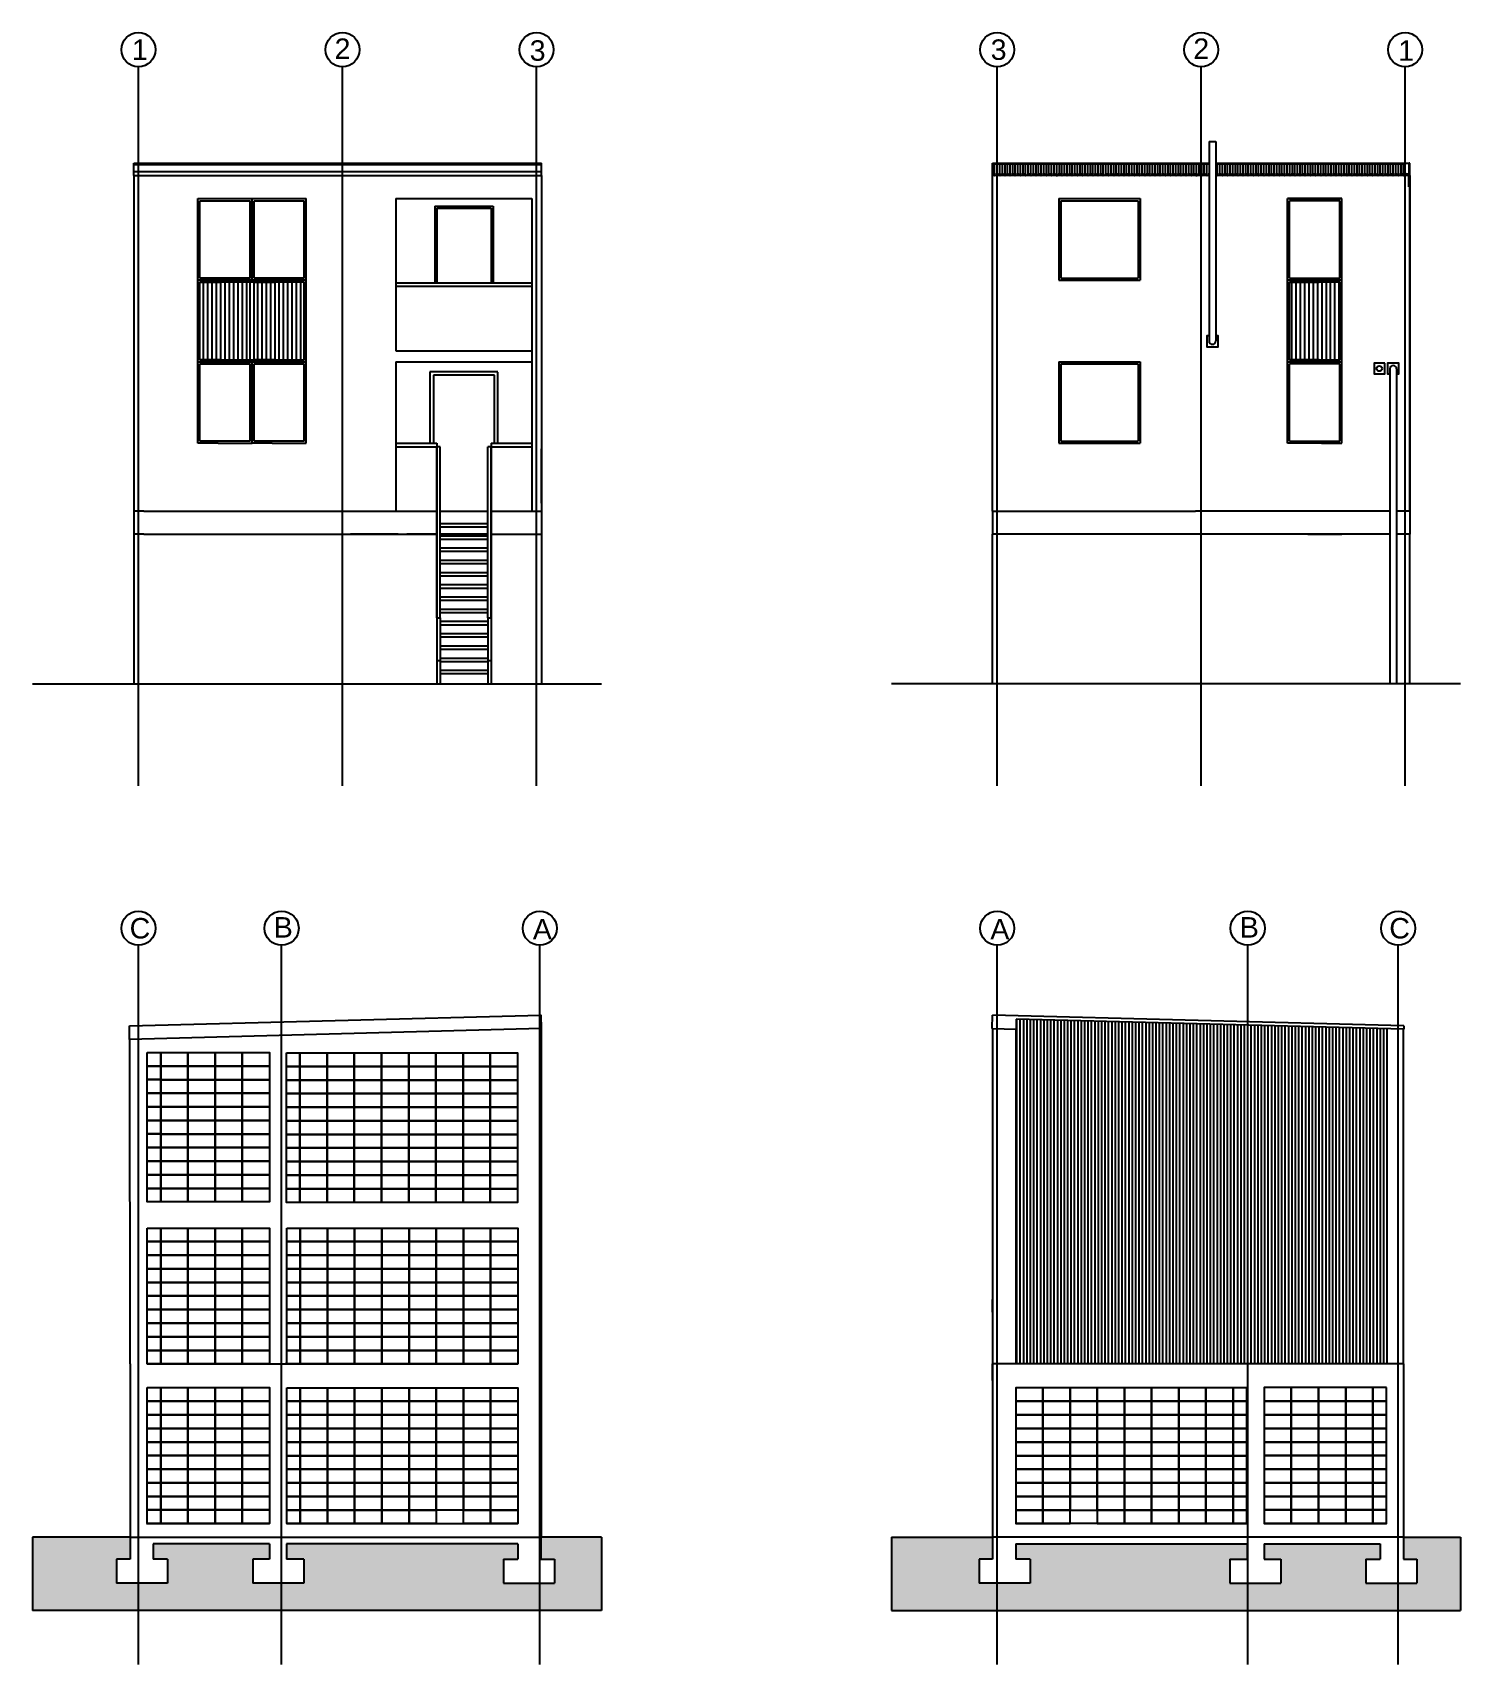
# Model space of a CAD drawing. Header units: inches. Extents: x 270 to 8013, y -75 to 10330.
# Drawn here: x 5562 to 7663, y 7929 to 10330 of the extents above; entities that cross this region are included whole.
import ezdxf

# ---------------------------------------------------------------- set-up
doc = ezdxf.new("R2010")
doc.units = ezdxf.units.IN
doc.header["$MEASUREMENT"] = 0
for name, color, linetype in [('A-ANNO-SYMB', 6, 'Continuous'), ('A-ANNO-TEXT', 6, 'Continuous'), ('A-ELEV-MBE1', 7, 'Continuous'), ('A-SECT-MCUT', 7, 'Continuous'), ('A-SECT-PATT', 8, 'Continuous'), ('A-WALL-FULL', 7, 'Continuous'), ('G-ANNO-NPLT', 210, 'Continuous')]:
    doc.layers.add(name, color=color, linetype=linetype)
doc.styles.add('E-ARIAL', font='arial.ttf')
pattern_1 = [(90, (15575.3223, 8363.1754), (-5, 9e-16), [])]
pattern_2 = [(360, (5330.0814, 9254.7177), (3.125, 6.25), [0, -6.25])]
pattern_3 = [(360, (5391.0993, 9254.723), (3.125, 6.25), [0, -6.25])]

msp = doc.modelspace()

# ---------------------------------------------------------------- texts
at = {"layer": 'A-ANNO-TEXT', "style": 'E-ARIAL'}
for s, p in [('1', (5707.7, 10289.7)), ('2', (6006.1, 10291.1)), ('3', (6293.2, 10288.4)), ('3', (6971.7, 10289.7)), ('2', (7270, 10291.1)), ('1', (7571.5, 10288.4)), ('C', (5704.4, 8996.8)), ('B', (5916.5, 8998.1)), ('A', (6297.8, 8995.4)), ('A', (6971.2, 8995.4)), ('B', (7338.4, 8998.1)), ('C', (7558.4, 8996.8))]:
    msp.add_text(s, height=30.1, dxfattribs=at).set_placement(p)

# ---------------------------------------------------------------- hatches: boundary and pattern name
at = {"layer": 'A-ELEV-MBE1'}
h = msp.add_hatch(dxfattribs=at)
h.set_pattern_fill('ANSI31', color=256, scale=2, angle=45, style=0)
h.set_pattern_definition([(90, (8988.2017, 22977.446), (-6.35, 7e-16), [])])
h.paths.add_polyline_path([(5881.7, 9962.5), (5837.6, 9962.5), (5807.9, 9962.5), (5807.9, 9848.5), (5837.7, 9848.5), (5881.7, 9848.5)])
h = msp.add_hatch(dxfattribs=at)
h.set_pattern_fill('ANSI31', color=256, scale=2, angle=45, style=0)
h.set_pattern_definition([(90, (9067.9517, 22977.446), (-6.35, 7e-16), [])])
h.paths.add_polyline_path([(5961.4, 9962.5), (5917.4, 9962.5), (5887.7, 9962.5), (5887.7, 9848.5), (5917.4, 9848.5), (5961.4, 9848.5)])
h = msp.add_hatch(dxfattribs=at)
h.set_pattern_fill('ANSI31', color=256, scale=2, angle=405, style=0)
h.set_pattern_definition([(90, (5446.451, 4193.3916), (-6.35, 4e-15), [])])
h.paths.add_polyline_path([(7411.4, 9848.5), (7455.4, 9848.5), (7485.4, 9848.5), (7485.4, 9962.5), (7455.4, 9962.5), (7411.4, 9962.5)])
at = {"layer": 'A-SECT-PATT'}
h = msp.add_hatch(dxfattribs=at)
h.set_pattern_fill('DOTS', color=256, scale=100, angle=90, style=0)
h.set_pattern_definition(pattern_3)
h.paths.add_polyline_path([(6399.1, 8007.9), (6399.1, 8115.8), (6309.6, 8115.8), (6309.6, 8090.8), (6309.6, 8083.3), (6329.6, 8083.3), (6329.6, 8048.3), (6254.6, 8048.3), (6254.6, 8083.3), (6275.6, 8083.3), (6275.6, 8105.8), (5935.1, 8105.8), (5935.1, 8083.3), (5939.7, 8083.3), (5960.6, 8083.3), (5960.6, 8048.3), (5885.6, 8048.3), (5885.6, 8083.3), (5905.5, 8083.3), (5910.1, 8083.3), (5910.1, 8105.8), (5739.2, 8105.8), (5739.2, 8090.8), (5739.2, 8083.3), (5760.2, 8083.3), (5760.2, 8048.3), (5685.2, 8048.3), (5685.2, 8083.3), (5705.1, 8083.3), (5705.1, 8098.3), (5705.1, 8115.8), (5561.6, 8115.8), (5561.6, 8007.9)])
h = msp.add_hatch(dxfattribs=at)
h.set_pattern_fill('DOTS', color=256, scale=100, angle=90, style=0)
h.set_pattern_definition(pattern_3)
h.paths.add_polyline_path([(6399.1, 8007.9), (6399.1, 8115.8), (6309.6, 8115.8), (6309.6, 8090.8), (6309.6, 8083.3), (6329.6, 8083.3), (6329.6, 8048.3), (6254.6, 8048.3), (6254.6, 8083.3), (6275.6, 8083.3), (6275.6, 8105.8), (5935.1, 8105.8), (5935.1, 8083.3), (5939.7, 8083.3), (5960.6, 8083.3), (5960.6, 8048.3), (5885.6, 8048.3), (5885.6, 8083.3), (5905.5, 8083.3), (5910.1, 8083.3), (5910.1, 8105.8), (5739.2, 8105.8), (5739.2, 8090.8), (5739.2, 8083.3), (5760.2, 8083.3), (5760.2, 8048.3), (5685.2, 8048.3), (5685.2, 8083.3), (5705.1, 8083.3), (5705.1, 8098.3), (5705.1, 8115.8), (5561.6, 8115.8), (5561.6, 8007.9)])
h = msp.add_hatch(dxfattribs=at)
h.set_pattern_fill('DOTS', color=256, scale=100, angle=90, style=0)
h.set_pattern_definition(pattern_2)
h.paths.add_polyline_path([(7663, 8007.9), (7663, 8115.8), (7579.2, 8115.8), (7579.2, 8083.3), (7599.1, 8083.3), (7599.1, 8048.3), (7524.1, 8048.3), (7524.1, 8083.3), (7545, 8083.3), (7545, 8105.8), (7374.2, 8105.8), (7374.2, 8083.3), (7398.6, 8083.3), (7398.6, 8048.3), (7323.6, 8048.3), (7323.6, 8083.3), (7349.2, 8083.3), (7349.2, 8105.8), (7008.6, 8105.8), (7008.6, 8083.3), (7029.7, 8083.3), (7029.7, 8048.3), (6954.7, 8048.3), (6954.7, 8083.3), (6974.6, 8083.3), (6974.6, 8115.8), (6825.6, 8115.8), (6825.6, 8007.9)])
h = msp.add_hatch(dxfattribs=at)
h.set_pattern_fill('DOTS', color=256, scale=100, angle=90, style=0)
h.set_pattern_definition(pattern_2)
h.paths.add_polyline_path([(7663, 8007.9), (7663, 8115.8), (7579.2, 8115.8), (7579.2, 8083.3), (7599.1, 8083.3), (7599.1, 8048.3), (7524.1, 8048.3), (7524.1, 8083.3), (7545, 8083.3), (7545, 8105.8), (7374.2, 8105.8), (7374.2, 8083.3), (7398.6, 8083.3), (7398.6, 8048.3), (7323.6, 8048.3), (7323.6, 8083.3), (7349.2, 8083.3), (7349.2, 8105.8), (7008.6, 8105.8), (7008.6, 8083.3), (7029.7, 8083.3), (7029.7, 8048.3), (6954.7, 8048.3), (6954.7, 8083.3), (6974.6, 8083.3), (6974.6, 8115.8), (6825.6, 8115.8), (6825.6, 8007.9)])
at = {"layer": 'A-WALL-FULL'}
h = msp.add_hatch(dxfattribs=at)
h.set_pattern_fill('ANSI31', color=256, scale=40, angle=45)
h.set_pattern_definition(pattern_1)
h.paths.add_polyline_path([(7009.2, 8370.7), (7554.8, 8370.7), (7554.8, 8863.8), (7009.2, 8878), (7009.2, 8863.3)])
h = msp.add_hatch(dxfattribs=at)
h.set_pattern_fill('ANSI31', color=256, scale=40, angle=45)
h.set_pattern_definition(pattern_1)
h.paths.add_polyline_path([(7009.2, 8370.7), (7554.8, 8370.7), (7554.8, 8863.8), (7009.2, 8878), (7009.2, 8863.3)])

# ---------------------------------------------------------------- linework, layer by layer
at = {"layer": 'A-ANNO-SYMB', "ltscale": 0.003}
for p, q in [((5705.1, 8115.8), (5705.1, 8090.8)), ((5705.1, 8115.8), (5705.1, 8090.8)), ((5705.1, 8098.3), (5705.1, 8083.3)), ((5705.1, 8098.3), (5705.1, 8083.3)), ((5910.1, 8105.8), (5739.2, 8105.8)), ((5739.2, 8105.8), (5739.2, 8090.8)), ((5910.1, 8105.8), (5739.2, 8105.8)), ((5739.2, 8105.8), (5739.2, 8090.8)), ((5739.2, 8098.3), (5739.2, 8083.3)), ((5739.2, 8098.3), (5739.2, 8083.3)), ((5910.1, 8105.8), (5910.1, 8083.3)), ((5910.1, 8105.8), (5910.1, 8083.3)), ((6275.7, 8105.8), (5935.1, 8105.8)), ((5935.1, 8105.8), (5935.1, 8083.3)), ((6275.7, 8105.8), (5935.1, 8105.8)), ((5935.1, 8105.8), (5935.1, 8083.3)), ((6275.6, 8105.8), (6275.6, 8083.3)), ((6275.6, 8105.8), (6275.6, 8083.3)), ((6309.6, 8115.8), (6309.6, 8090.8)), ((6309.6, 8115.8), (6309.6, 8090.8)), ((6309.6, 8098.3), (6309.6, 8083.3)), ((6309.6, 8098.3), (6309.6, 8083.3)), ((6974.6, 8115.8), (6974.6, 8090.8)), ((6974.6, 8115.8), (6974.6, 8090.8)), ((6974.6, 8098.3), (6974.6, 8083.3)), ((6974.6, 8098.3), (6974.6, 8083.3)), ((7008.6, 8105.8), (7349.2, 8105.8)), ((7008.6, 8105.8), (7008.6, 8083.3)), ((7008.6, 8105.8), (7349.2, 8105.8)), ((7008.6, 8105.8), (7008.6, 8083.3)), ((7349.2, 8105.8), (7349.2, 8083.3)), ((7349.2, 8105.8), (7349.2, 8083.3)), ((7374.2, 8105.8), (7545, 8105.8)), ((7374.2, 8105.8), (7374.2, 8083.3)), ((7374.2, 8105.8), (7545, 8105.8)), ((7374.2, 8105.8), (7374.2, 8083.3)), ((7545, 8105.8), (7545, 8090.8)), ((7545, 8105.8), (7545, 8090.8)), ((7545, 8098.3), (7545, 8083.3)), ((7545, 8098.3), (7545, 8083.3)), ((7579.2, 8115.8), (7579.2, 8090.8)), ((7579.2, 8115.8), (7579.2, 8090.8)), ((7579.2, 8098.3), (7579.2, 8083.3)), ((7579.2, 8098.3), (7579.2, 8083.3)), ((5685.2, 8083.3), (5685.2, 8048.3)), ((5705.1, 8083.3), (5685.2, 8083.3)), ((5685.2, 8083.3), (5685.2, 8048.3)), ((5705.1, 8083.3), (5685.2, 8083.3)), ((5760.2, 8083.3), (5739.2, 8083.3)), ((5760.2, 8083.3), (5739.2, 8083.3)), ((5760.2, 8083.3), (5760.2, 8048.3)), ((5760.2, 8083.3), (5760.2, 8048.3)), ((5885.6, 8083.3), (5885.6, 8048.3)), ((5905.5, 8083.3), (5885.6, 8083.3)), ((5885.6, 8083.3), (5885.6, 8048.3)), ((5905.5, 8083.3), (5885.6, 8083.3)), ((5910.1, 8083.3), (5905.5, 8083.3)), ((5910.1, 8083.3), (5905.5, 8083.3)), ((5939.7, 8083.3), (5935.1, 8083.3)), ((5939.7, 8083.3), (5935.1, 8083.3)), ((5960.6, 8083.3), (5939.7, 8083.3)), ((5960.6, 8083.3), (5939.7, 8083.3)), ((5960.6, 8083.3), (5960.6, 8048.3)), ((5960.6, 8083.3), (5960.6, 8048.3)), ((6254.6, 8083.3), (6254.6, 8048.3)), ((6254.6, 8083.3), (6275.6, 8083.3)), ((6254.6, 8083.3), (6254.6, 8048.3)), ((6254.6, 8083.3), (6275.6, 8083.3)), ((6309.6, 8083.3), (6329.6, 8083.3)), ((6309.6, 8083.3), (6329.6, 8083.3)), ((6329.6, 8083.3), (6329.6, 8048.3)), ((6329.6, 8083.3), (6329.6, 8048.3)), ((6954.7, 8083.3), (6954.7, 8048.3)), ((6974.6, 8083.3), (6954.7, 8083.3)), ((6954.7, 8083.3), (6954.7, 8048.3)), ((6974.6, 8083.3), (6954.7, 8083.3)), ((7029.7, 8083.3), (7008.6, 8083.3)), ((7029.7, 8083.3), (7008.6, 8083.3)), ((7029.7, 8083.3), (7029.7, 8048.3)), ((7029.7, 8083.3), (7029.7, 8048.3)), ((7323.6, 8083.3), (7323.6, 8048.3)), ((7323.6, 8083.3), (7344.6, 8083.3)), ((7323.6, 8083.3), (7323.6, 8048.3)), ((7323.6, 8083.3), (7344.6, 8083.3)), ((7344.6, 8083.3), (7349.2, 8083.3)), ((7344.6, 8083.3), (7349.2, 8083.3)), ((7374.2, 8083.3), (7378.7, 8083.3)), ((7374.2, 8083.3), (7378.7, 8083.3)), ((7378.7, 8083.3), (7398.6, 8083.3)), ((7378.7, 8083.3), (7398.6, 8083.3)), ((7398.6, 8083.3), (7398.6, 8048.3)), ((7398.6, 8083.3), (7398.6, 8048.3)), ((7524.1, 8083.3), (7524.1, 8048.3)), ((7524.1, 8083.3), (7545, 8083.3)), ((7524.1, 8083.3), (7524.1, 8048.3)), ((7524.1, 8083.3), (7545, 8083.3)), ((7579.2, 8083.3), (7599.1, 8083.3)), ((7579.2, 8083.3), (7599.1, 8083.3)), ((7599.1, 8083.3), (7599.1, 8048.3)), ((7599.1, 8083.3), (7599.1, 8048.3)), ((5760.2, 8048.3), (5685.2, 8048.3)), ((5760.2, 8048.3), (5685.2, 8048.3)), ((5960.6, 8048.3), (5885.6, 8048.3)), ((5960.6, 8048.3), (5885.6, 8048.3)), ((6254.6, 8048.3), (6329.6, 8048.3)), ((6254.6, 8048.3), (6329.6, 8048.3)), ((7029.7, 8048.3), (6954.7, 8048.3)), ((7029.7, 8048.3), (6954.7, 8048.3)), ((7323.6, 8048.3), (7398.6, 8048.3)), ((7323.6, 8048.3), (7398.6, 8048.3)), ((7524.1, 8048.3), (7599.1, 8048.3)), ((7524.1, 8048.3), (7599.1, 8048.3))]:
    msp.add_line(p, q, dxfattribs=at)
at = {"layer": 'A-ANNO-SYMB'}
for centre in [(5717.3, 10304.7), (6017.7, 10304.7), (6303.4, 10304.7), (6981.3, 10304.7), (7281.6, 10304.7), (7581.7, 10304.7), (5717.3, 9011.8), (5928.1, 9011.8), (6308, 9011.8), (6981.4, 9011.8), (7350, 9011.8), (7571.4, 9011.8)]:
    msp.add_circle(centre, 25.1, dxfattribs=at)
at = {"layer": 'A-ELEV-MBE1'}
for p, q in [((7293.1, 10169.5), (7303.1, 10169.5)), ((7293.1, 10169.5), (7293.1, 9876.1)), ((7303.1, 10169.5), (7303.1, 9876.1)), ((5710.4, 10137.5), (6310.4, 10137.5)), ((5710.4, 10119.5), (5710.4, 10137.5)), ((5710.4, 10135.5), (6310.4, 10135.5)), ((6310.4, 10119.5), (6310.4, 10137.5)), ((6310.4, 10119.5), (6310.4, 10137.5)), ((6974.4, 10137.5), (7076.6, 10137.5)), ((6974.4, 9625.5), (6974.4, 10137.5)), ((6974.4, 10136.5), (7069, 10136.5)), ((6977.5, 10120), (6977.5, 10136.5)), ((6981.3, 10121.8), (6981.3, 10136.5)), ((6985.1, 10120), (6985.1, 10136.5)), ((6989, 10121.8), (6989, 10136.5)), ((6992.8, 10120), (6992.8, 10136.5)), ((6996.6, 10121.8), (6996.6, 10136.5)), ((7000.4, 10120), (7000.4, 10136.5)), ((7004.2, 10121.8), (7004.2, 10136.5)), ((7008, 10120), (7008, 10136.5)), ((7011.8, 10121.8), (7011.8, 10136.5)), ((7015.6, 10120), (7015.6, 10136.5)), ((7019.4, 10121.8), (7019.4, 10136.5)), ((7023.2, 10120), (7023.2, 10136.5)), ((7027.1, 10121.8), (7027.1, 10136.5)), ((7030.9, 10120), (7030.9, 10136.5)), ((7030.9, 10120), (7030.9, 10133.5)), ((7034.7, 10121.8), (7034.7, 10136.5)), ((7038.5, 10120), (7038.5, 10136.5)), ((7042.3, 10121.8), (7042.3, 10136.5)), ((7046.1, 10120), (7046.1, 10136.5)), ((7049.9, 10121.8), (7049.9, 10136.5)), ((7053.7, 10120), (7053.7, 10136.5)), ((7057.5, 10121.8), (7057.5, 10136.5)), ((7059.3, 10137.5), (7293.1, 10137.5)), ((7059.3, 10136.5), (7293.1, 10136.5)), ((7061.3, 10120), (7061.3, 10136.5)), ((7065.2, 10121.8), (7065.2, 10136.5)), ((7069, 10136.5), (7076.6, 10136.5)), ((7069, 10120), (7069, 10136.5)), ((7072.8, 10121.8), (7072.8, 10136.5)), ((7076.6, 10119.5), (7076.6, 10137.5)), ((7076.6, 10120), (7076.6, 10136.5)), ((7080.4, 10121.8), (7080.4, 10136.5)), ((7084.2, 10120), (7084.2, 10136.5)), ((7088, 10121.8), (7088, 10136.5)), ((7091.8, 10120), (7091.8, 10136.5)), ((7095.6, 10121.8), (7095.6, 10136.5)), ((7099.4, 10120), (7099.4, 10136.5)), ((7103.3, 10121.8), (7103.3, 10136.5)), ((7107.1, 10120), (7107.1, 10136.5)), ((7110.9, 10121.8), (7110.9, 10136.5)), ((7114.7, 10120), (7114.7, 10136.5)), ((7118.5, 10121.8), (7118.5, 10136.5)), ((7122.3, 10120), (7122.3, 10136.5)), ((7126.1, 10121.8), (7126.1, 10136.5)), ((7129.9, 10120), (7129.9, 10136.5)), ((7129.9, 10120), (7129.9, 10133.5)), ((7133.7, 10121.8), (7133.7, 10136.5)), ((7133.7, 10121.8), (7133.7, 10134.7)), ((7137.5, 10120), (7137.5, 10136.5)), ((7137.5, 10120), (7137.5, 10134.7)), ((7141.4, 10121.8), (7141.4, 10136.5)), ((7145.2, 10120), (7145.2, 10136.5)), ((7149, 10121.8), (7149, 10136.5)), ((7152.8, 10120), (7152.8, 10136.5)), ((7156.6, 10121.8), (7156.6, 10136.5)), ((7160.4, 10120), (7160.4, 10136.5)), ((7164.2, 10121.8), (7164.2, 10136.5)), ((7168, 10120), (7168, 10136.5)), ((7171.8, 10121.8), (7171.8, 10136.5)), ((7175.6, 10120), (7175.6, 10136.5)), ((7179.5, 10121.8), (7179.5, 10136.5)), ((7183.3, 10120), (7183.3, 10136.5)), ((7187.1, 10121.8), (7187.1, 10136.5)), ((7190.9, 10120), (7190.9, 10136.5)), ((7194.7, 10121.8), (7194.7, 10136.5)), ((7198.5, 10120), (7198.5, 10136.5)), ((7202.3, 10121.8), (7202.3, 10136.5)), ((7206.1, 10120), (7206.1, 10136.5)), ((7209.9, 10121.8), (7209.9, 10136.5)), ((7213.7, 10120), (7213.7, 10136.5)), ((7217.6, 10121.8), (7217.6, 10136.5)), ((7221.4, 10120), (7221.4, 10136.5)), ((7225.2, 10121.8), (7225.2, 10136.5)), ((7229, 10120), (7229, 10136.5)), ((7232.8, 10121.8), (7232.8, 10136.5)), ((7236.6, 10120), (7236.6, 10136.5)), ((7236.6, 10120), (7236.6, 10133.5)), ((7240.4, 10121.8), (7240.4, 10136.5)), ((7244.2, 10120), (7244.2, 10136.5)), ((7248, 10121.8), (7248, 10136.5)), ((7251.8, 10120), (7251.8, 10136.5)), ((7255.6, 10121.8), (7255.6, 10136.5)), ((7259.5, 10120), (7259.5, 10136.5)), ((7263.3, 10121.8), (7263.3, 10136.5)), ((7267.1, 10120), (7267.1, 10136.5)), ((7270.9, 10121.8), (7270.9, 10136.5)), ((7274.7, 10120), (7274.7, 10136.5)), ((7278.5, 10121.8), (7278.5, 10136.5)), ((7282.3, 10119.5), (7282.3, 10136.5)), ((7286.1, 10121.8), (7286.1, 10136.5)), ((7289.9, 10120), (7289.9, 10136.5)), ((7303.1, 10137.5), (7580.3, 10137.5)), ((7303.1, 10136.5), (7580.3, 10136.5)), ((7305.2, 10120), (7305.2, 10136.5)), ((7309, 10121.8), (7309, 10136.5)), ((7312.8, 10120), (7312.8, 10136.5)), ((7316.6, 10121.8), (7316.6, 10136.5)), ((7320.4, 10120), (7320.4, 10136.5)), ((7324.2, 10121.8), (7324.2, 10136.5)), ((7328, 10120), (7328, 10136.5)), ((7331.9, 10121.8), (7331.9, 10136.5)), ((7335.7, 10120), (7335.7, 10136.5)), ((7339.5, 10121.8), (7339.5, 10136.5)), ((7343.3, 10120), (7343.3, 10136.5)), ((7347.1, 10121.8), (7347.1, 10136.5)), ((7350.9, 10120), (7350.9, 10136.5)), ((7354.7, 10121.8), (7354.7, 10136.5)), ((7358.5, 10120), (7358.5, 10136.5)), ((7362.3, 10121.8), (7362.3, 10136.5)), ((7366.1, 10120), (7366.1, 10136.5)), ((7370, 10121.8), (7370, 10136.5)), ((7373.8, 10120), (7373.8, 10136.5)), ((7373.8, 10120), (7373.8, 10133.5)), ((7377.6, 10121.8), (7377.6, 10136.5)), ((7377.6, 10121.8), (7377.6, 10134.7)), ((7381.4, 10120), (7381.4, 10136.5)), ((7381.4, 10120), (7381.4, 10134.7)), ((7385.2, 10121.8), (7385.2, 10136.5)), ((7389, 10120), (7389, 10136.5)), ((7392.8, 10121.8), (7392.8, 10136.5)), ((7396.6, 10120), (7396.6, 10136.5)), ((7400.4, 10121.8), (7400.4, 10136.5)), ((7404.2, 10120), (7404.2, 10136.5)), ((7408, 10121.8), (7408, 10136.5)), ((7411.9, 10120), (7411.9, 10136.5)), ((7415.7, 10121.8), (7415.7, 10136.5)), ((7419.5, 10120), (7419.5, 10136.5)), ((7423.3, 10121.8), (7423.3, 10136.5)), ((7427.1, 10120), (7427.1, 10136.5)), ((7430.9, 10121.8), (7430.9, 10136.5)), ((7434.7, 10120), (7434.7, 10136.5)), ((7438.5, 10121.8), (7438.5, 10136.5)), ((7442.3, 10120), (7442.3, 10136.5)), ((7446.1, 10121.8), (7446.1, 10136.5)), ((7450, 10120), (7450, 10136.5)), ((7453.8, 10121.8), (7453.8, 10136.5)), ((7457.6, 10120), (7457.6, 10136.5)), ((7461.4, 10121.8), (7461.4, 10136.5)), ((7465.2, 10120), (7465.2, 10136.5)), ((7469, 10121.8), (7469, 10136.5)), ((7472.8, 10120), (7472.8, 10136.5)), ((7476.6, 10121.8), (7476.6, 10136.5)), ((7480.4, 10120), (7480.4, 10136.5)), ((7480.4, 10120), (7480.4, 10133.5)), ((7484.2, 10121.8), (7484.2, 10136.5)), ((7488.1, 10120), (7488.1, 10136.5)), ((7491.9, 10121.8), (7491.9, 10136.5)), ((7495.7, 10120), (7495.7, 10136.5)), ((7499.5, 10121.8), (7499.5, 10136.5)), ((7503.3, 10120), (7503.3, 10136.5)), ((7507.1, 10121.8), (7507.1, 10136.5)), ((7510.9, 10120), (7510.9, 10136.5)), ((7514.7, 10121.8), (7514.7, 10136.5)), ((7518.5, 10120), (7518.5, 10136.5)), ((7522.3, 10121.8), (7522.3, 10136.5)), ((7526.2, 10120), (7526.2, 10136.5)), ((7530, 10121.8), (7530, 10136.5)), ((7533.8, 10120), (7533.8, 10136.5)), ((7537.6, 10121.8), (7537.6, 10136.5)), ((7541.4, 10120), (7541.4, 10136.5)), ((7545.2, 10121.8), (7545.2, 10136.5)), ((7549, 10120), (7549, 10136.5)), ((7552.8, 10121.8), (7552.8, 10136.5)), ((7556.6, 10120), (7556.6, 10136.5)), ((7560.4, 10121.8), (7560.4, 10136.5)), ((7564.3, 10120), (7564.3, 10136.5)), ((7568.1, 10121.8), (7568.1, 10136.5)), ((7571.9, 10120), (7571.9, 10136.5)), ((7575.7, 10121.8), (7575.7, 10136.5)), ((7579.5, 10120), (7579.5, 10136.5)), ((7580.3, 10137.5), (7587.7, 10137.5)), ((7580.3, 10121.8), (7580.3, 10136.5)), ((7587.7, 10103.1), (7587.7, 10137.5)), ((7588.4, 9625.5), (7588.4, 10137.5)), ((5710.4, 10125.5), (6310.4, 10125.5)), ((5710.4, 10119.5), (6310.4, 10119.5)), ((5710.4, 10119.5), (5710.4, 9625.5)), ((6310.4, 10119.5), (6310.4, 9625.5)), ((6310.4, 10119.5), (6310.4, 9625.5)), ((7076.6, 10119.5), (6974.4, 10119.5)), ((7076.6, 10119.5), (6974.4, 10119.5)), ((7076.6, 10119.5), (6974.4, 10119.5)), ((7282.3, 10119.5), (7059.3, 10119.5)), ((7282.3, 10119.5), (7059.3, 10119.5)), ((7282.3, 10119.5), (7059.3, 10119.5)), ((7282.3, 10119.5), (7059.3, 10119.5)), ((7128, 10120.9), (7127.6, 10120.6)), ((7139.4, 10120.9), (7139.8, 10120.6)), ((7293.1, 10119.5), (7273.4, 10119.5)), ((7293.1, 10119.5), (7273.4, 10119.5)), ((7293.1, 10119.5), (7273.4, 10119.5)), ((7293.1, 10119.5), (7273.4, 10119.5)), ((7588.4, 10119.5), (7303.1, 10119.5)), ((7588.4, 10119.5), (7303.1, 10119.5)), ((7587.4, 10119.5), (7303.1, 10119.5)), ((7587.4, 10119.5), (7303.1, 10119.5)), ((7580.3, 10122.1), (7587.7, 10122.1)), ((7580.3, 10121.8), (7587.4, 10121.8)), ((7587.1, 10120), (7587.1, 10121.8)), ((7587.4, 10103.1), (7587.4, 10121.8)), ((7588.4, 10119.5), (7588.4, 9625.5)), ((5804.9, 9970.5), (5804.9, 10085.5)), ((5804.9, 10085.5), (5884.7, 10085.5)), ((5884.6, 9965.5), (5884.7, 10085.5)), ((5884.7, 9970.5), (5884.7, 10085.5)), ((5884.7, 10085.5), (5964.4, 10085.5)), ((5964.4, 9970.5), (5964.4, 10085.5)), ((6096.4, 10085.5), (6096.4, 9861.5)), ((6096.4, 10085.5), (6296.4, 10085.5)), ((6296.4, 10085.5), (6296.4, 9625.5)), ((7408.4, 9965.5), (7408.4, 10085.5)), ((7458.4, 10085.5), (7408.4, 10085.5)), ((7408.4, 10085.5), (7458.4, 10085.5)), ((7458.4, 10085.5), (7488.4, 10085.5)), ((7488.4, 10085.5), (7458.4, 10085.5)), ((7488.4, 9965.5), (7488.4, 10085.5)), ((7587.7, 10103.1), (7587.4, 10103.1)), ((5807.9, 9968.5), (5807.9, 10082.5)), ((5807.9, 10082.5), (5881.7, 10082.5)), ((5881.7, 9968.5), (5881.7, 10082.5)), ((5887.7, 9968.5), (5887.7, 10082.5)), ((5887.7, 10082.5), (5961.4, 10082.5)), ((5961.4, 9968.5), (5961.4, 10082.5)), ((6153.4, 10074.5), (6239.4, 10074.5)), ((6153.4, 10074.5), (6153.4, 9961.5)), ((6156.4, 10071.5), (6156.4, 9961.5)), ((6156.4, 10071.5), (6236.4, 10071.5)), ((6236.4, 10071.5), (6236.4, 9961.5)), ((6239.4, 10074.5), (6239.4, 9961.5)), ((7408.4, 9962.5), (7408.4, 10065.5)), ((7485.4, 10082.5), (7411.4, 10082.5)), ((7411.4, 9968.5), (7411.4, 10082.5)), ((7485.4, 9968.5), (7485.4, 10082.5)), ((5804.9, 9840.5), (5804.9, 9970.5)), ((5834.7, 9965.5), (5804.9, 9965.5)), ((5804.9, 9965.5), (5834.6, 9965.5)), ((5881.7, 9968.5), (5807.9, 9968.5)), ((5884.6, 9965.5), (5834.6, 9965.5)), ((5834.7, 9965.5), (5884.7, 9965.5)), ((5884.6, 9965.5), (5914.4, 9965.5)), ((5914.4, 9965.5), (5884.7, 9965.5)), ((5961.4, 9968.5), (5887.7, 9968.5)), ((5964.4, 9965.5), (5914.4, 9965.5)), ((5914.4, 9965.5), (5964.4, 9965.5)), ((5964.4, 9840.5), (5964.4, 9970.5)), ((7408.4, 9965.5), (7458.4, 9965.5)), ((7458.4, 9965.5), (7408.4, 9965.5)), ((7458.4, 9965.5), (7408.4, 9965.5)), ((7411.4, 9968.5), (7485.4, 9968.5)), ((7411.4, 9968.5), (7485.4, 9968.5)), ((7488.4, 9965.5), (7458.4, 9965.5)), ((7458.4, 9965.5), (7488.4, 9965.5)), ((7458.4, 9965.5), (7488.4, 9965.5)), ((7488.4, 9840.5), (7488.4, 9965.5)), ((5807.9, 9848.5), (5807.9, 9962.5)), ((5807.9, 9962.5), (5837.6, 9962.5)), ((5887.7, 9962.5), (5837.6, 9962.5)), ((5881.7, 9848.5), (5881.7, 9962.5)), ((5887.7, 9848.5), (5887.7, 9962.5)), ((5887.7, 9962.5), (5917.4, 9962.5)), ((5961.4, 9962.5), (5917.4, 9962.5)), ((5961.4, 9848.5), (5961.4, 9962.5)), ((6096.4, 9961.5), (6296.4, 9961.5)), ((6096.4, 9956.5), (6296.4, 9956.5)), ((7408.4, 9840.5), (7408.4, 9962.5)), ((7411.4, 9848.5), (7411.4, 9962.5)), ((7411.4, 9962.5), (7455.4, 9962.5)), ((7485.4, 9962.5), (7455.4, 9962.5)), ((7485.4, 9848.5), (7485.4, 9962.5)), ((5804.9, 9845.5), (5834.7, 9845.5)), ((5834.7, 9845.5), (5804.9, 9845.5)), ((5837.7, 9848.5), (5807.9, 9848.5)), ((5834.7, 9845.5), (5884.7, 9845.5)), ((5884.7, 9845.5), (5834.7, 9845.5)), ((5837.7, 9848.5), (5887.7, 9848.5)), ((5884.7, 9845.5), (5914.4, 9845.5)), ((5914.4, 9845.5), (5884.7, 9845.5)), ((5884.7, 9725.5), (5884.7, 9845.5)), ((5917.4, 9848.5), (5887.7, 9848.5)), ((5914.4, 9845.5), (5964.4, 9845.5)), ((5964.4, 9845.5), (5914.4, 9845.5)), ((5917.4, 9848.5), (5961.4, 9848.5)), ((6096.4, 9861.5), (6296.4, 9861.5)), ((6096.4, 9845.5), (6096.4, 9625.5)), ((6096.4, 9845.5), (6296.4, 9845.5)), ((7408.4, 9845.5), (7458.4, 9845.5)), ((7458.4, 9845.5), (7408.4, 9845.5)), ((7455.4, 9848.5), (7411.4, 9848.5)), ((7455.4, 9848.5), (7485.4, 9848.5)), ((7488.4, 9845.5), (7458.4, 9845.5)), ((7458.4, 9845.5), (7488.4, 9845.5)), ((5804.9, 9725.5), (5804.9, 9840.5)), ((5807.9, 9842.5), (5881.7, 9842.5)), ((5807.9, 9728.5), (5807.9, 9842.5)), ((5881.7, 9728.5), (5881.7, 9842.5)), ((5884.7, 9725.5), (5884.7, 9840.5)), ((5887.7, 9842.5), (5961.4, 9842.5)), ((5887.7, 9728.5), (5887.7, 9842.5)), ((5961.4, 9728.5), (5961.4, 9842.5)), ((5964.4, 9725.5), (5964.4, 9840.5)), ((6246.4, 9830.5), (6146.4, 9830.5)), ((6146.4, 9830.5), (6146.4, 9725.5)), ((6241.4, 9825.5), (6151.4, 9825.5)), ((6151.4, 9825.5), (6151.4, 9725.5)), ((6241.4, 9725.5), (6241.4, 9825.5)), ((6246.4, 9725.5), (6246.4, 9830.3)), ((7408.4, 9725.5), (7408.4, 9840.5)), ((7411.4, 9728.5), (7411.4, 9842.5)), ((7485.4, 9842.5), (7411.4, 9842.5)), ((7485.4, 9728.5), (7485.4, 9842.5)), ((7488.4, 9725.5), (7488.4, 9840.5)), ((7559.2, 9835), (7559.2, 9371.5)), ((7569.2, 9835), (7569.2, 9371.5)), ((5834.7, 9725.5), (5804.9, 9725.5)), ((5881.7, 9728.5), (5807.9, 9728.5)), ((5834.7, 9725.5), (5884.7, 9725.5)), ((5914.4, 9725.5), (5884.7, 9725.5)), ((5961.4, 9728.5), (5887.7, 9728.5)), ((5914.4, 9725.5), (5964.4, 9725.5)), ((6096.4, 9725.5), (6156.4, 9725.5)), ((6156.4, 9725.5), (6156.4, 9371.5)), ((6236.4, 9725.5), (6296.4, 9725.5)), ((6236.4, 9725.5), (6236.4, 9371.5)), ((7458.4, 9725.5), (7408.4, 9725.5)), ((7411.4, 9728.5), (7485.4, 9728.5)), ((7458.4, 9725.5), (7488.4, 9725.5)), ((6096.4, 9720.5), (6156.4, 9720.5)), ((6156.4, 9468.6), (6156.4, 9720.5)), ((6161.4, 9720.5), (6156.4, 9720.5)), ((6161.4, 9468.6), (6161.4, 9720.5)), ((6231.4, 9468.6), (6231.4, 9720.5)), ((6236.4, 9720.5), (6231.4, 9720.5)), ((6236.4, 9720.5), (6296.4, 9720.5)), ((6236.4, 9468.6), (6236.4, 9720.5)), ((6310.4, 9637.5), (6310.4, 9717.5)), ((6310.4, 9637.5), (6310.4, 9717.5)), ((6310.4, 9637.5), (6310.4, 9625.5)), ((5710.4, 9625.5), (5710.4, 9402.5)), ((5725.4, 9625.5), (5710.4, 9625.5)), ((6161.4, 9607.5), (6231.4, 9607.5)), ((6310.4, 9625.5), (6310.4, 9402.5)), ((6974.4, 9625.5), (6974.4, 9591.5)), ((6974.4, 9625.5), (7273.4, 9625.5)), ((7588.4, 9625.5), (7588.4, 9591.5)), ((5725.4, 9591.5), (5710.4, 9591.5)), ((5725.4, 9591.5), (6024.4, 9591.5)), ((5844.4, 9591.5), (5924.4, 9591.5)), ((6024.4, 9591.5), (6156.4, 9591.5)), ((6029.4, 9591.5), (6099.4, 9591.5)), ((6029.4, 9591.5), (6064.9, 9591.5)), ((6099.4, 9591.5), (6029.4, 9591.5)), ((6064.9, 9591.5), (6099.4, 9591.5)), ((6104.4, 9591.5), (6105.4, 9591.5)), ((6156.4, 9591.5), (6156.4, 9371.5)), ((6161.4, 9602.5), (6231.4, 9602.5)), ((6161.4, 9591.5), (6231.4, 9591.5)), ((6231.4, 9591.5), (6161.4, 9591.5)), ((6161.4, 9589.5), (6231.4, 9589.5)), ((6161.4, 9584.5), (6231.4, 9584.5)), ((6236.4, 9591.5), (6310.4, 9591.5)), ((6974.4, 9371.5), (6974.4, 9591.5)), ((7559.2, 9591.5), (6974.4, 9591.5)), ((7434.4, 9591.5), (7369.8, 9591.5)), ((7438.4, 9591.5), (7488.4, 9591.5)), ((7588.4, 9591.5), (7569.2, 9591.5)), ((7588.4, 9371.5), (7588.4, 9591.5)), ((6161.4, 9571.5), (6231.4, 9571.5)), ((6161.4, 9566.5), (6231.4, 9566.5)), ((6161.4, 9553.5), (6231.4, 9553.5)), ((6161.4, 9548.5), (6231.4, 9548.5)), ((6161.4, 9535.5), (6231.4, 9535.5)), ((6161.4, 9530.5), (6231.4, 9530.5)), ((6161.4, 9517.5), (6231.4, 9517.5)), ((6161.4, 9512.5), (6231.4, 9512.5)), ((6161.4, 9499.5), (6231.4, 9499.5)), ((6161.4, 9494.5), (6231.4, 9494.5)), ((6156.4, 9473), (6156.4, 9371.5)), ((6156.4, 9468.6), (6161.4, 9468.6)), ((6156.4, 9468.6), (6156.4, 9406)), ((6161.4, 9481.5), (6231.4, 9481.5)), ((6161.4, 9476.5), (6231.4, 9476.5)), ((6161.4, 9468.6), (6161.4, 9406)), ((6161.4, 9463.5), (6231.4, 9463.5)), ((6231.4, 9468.6), (6231.4, 9406)), ((6231.4, 9468.6), (6236.4, 9468.6)), ((6236.4, 9468.6), (6236.4, 9406)), ((5710.4, 9446.9), (5710.4, 9371.5)), ((6161.4, 9458.5), (6231.4, 9458.5)), ((6161.4, 9445.5), (6231.4, 9445.5)), ((6161.4, 9440.5), (6231.4, 9440.5)), ((6310.4, 9446.9), (6310.4, 9371.5)), ((6161.4, 9427.5), (6231.4, 9427.5)), ((6161.4, 9422.5), (6231.4, 9422.5)), ((6156.4, 9406), (6156.4, 9371.5)), ((6156.4, 9406), (6161.4, 9406)), ((6161.4, 9409.5), (6231.4, 9409.5)), ((6161.4, 9406), (6161.4, 9371.5)), ((6161.4, 9404.5), (6231.4, 9404.5)), ((6161.4, 9391.5), (6231.4, 9391.5)), ((6161.4, 9391.5), (6231.4, 9391.5)), ((6231.4, 9406), (6231.4, 9371.5)), ((6231.4, 9406), (6236.4, 9406)), ((6236.4, 9406), (6236.4, 9371.5)), ((6161.4, 9386.5), (6231.4, 9386.5)), ((7663, 9371.5), (6825.6, 9371.5)), ((5704.4, 8848.3), (5704.4, 8868.2)), ((5704.4, 8848.3), (5704.4, 8868.2)), ((6310, 8864.1), (5704.4, 8848.3)), ((6310, 8864.1), (5704.4, 8848.3)), ((6310.3, 8864.1), (6310, 8864.1)), ((6310.3, 8864.1), (6310, 8864.1)), ((6974, 8864.1), (6974.4, 8884)), ((6974, 8864.1), (6974.4, 8884)), ((6974, 8864.1), (7009.2, 8863.3)), ((6974, 8864.1), (7009.2, 8863.3)), ((7579.9, 8863.1), (7009.2, 8878)), ((7009.2, 8878), (7009.2, 8863.3)), ((7579.9, 8863.1), (7009.2, 8878)), ((7009.2, 8878), (7009.2, 8863.3)), ((7554.8, 8863.8), (7554.8, 8370.7)), ((7554.8, 8863.8), (7554.8, 8370.7)), ((7579.4, 8848.3), (7579.4, 8863.2)), ((7579.4, 8848.3), (7579.4, 8863.2)), ((7579.9, 8868.2), (7579.9, 8863.1)), ((7579.9, 8868.2), (7579.9, 8863.1)), ((6974.2, 8447.1), (6974.2, 8465.7)), ((6974.2, 8447.1), (6974.2, 8465.7)), ((5705.1, 8370.7), (5705.1, 8115.8)), ((5705.1, 8370.7), (5705.1, 8115.8)), ((6310.1, 8346.1), (6310.1, 8370.7)), ((6310.1, 8346.1), (6310.1, 8370.7)), ((6974.2, 8346.1), (6974.2, 8370.7)), ((6974.2, 8346.1), (6974.2, 8370.7)), ((7579.2, 8370.7), (7579.2, 8115.8)), ((7579.2, 8370.7), (7579.2, 8115.8)), ((6310.1, 8335.8), (6310.1, 8115.8)), ((6310.1, 8335.8), (6310.1, 8115.8)), ((6974.2, 8335.8), (6974.2, 8115.8)), ((6974.2, 8335.8), (6974.2, 8115.8)), ((5729.4, 8135.8), (5910.1, 8135.8)), ((5729.4, 8135.8), (5910.1, 8135.8)), ((5935.1, 8135.8), (6275.6, 8135.7)), ((5935.1, 8135.8), (6275.6, 8135.7)), ((7349.1, 8135.8), (7008.6, 8135.7)), ((7349.1, 8135.8), (7008.6, 8135.7)), ((7554.9, 8135.8), (7374.2, 8135.8)), ((7554.9, 8135.8), (7374.2, 8135.8)), ((5705.1, 8115.8), (5561.6, 8115.8)), ((5705.1, 8115.8), (5561.6, 8115.8)), ((6399.1, 8115.8), (6310.1, 8115.8)), ((6399.1, 8115.8), (6310.1, 8115.8)), ((6825.6, 8115.8), (6974.2, 8115.8)), ((6825.6, 8115.8), (6974.2, 8115.8)), ((7579.2, 8115.8), (7663, 8115.8)), ((7579.2, 8115.8), (7663, 8115.8)), ((6399.1, 8007.9), (5561.6, 8007.9)), ((6399.1, 8007.9), (5561.6, 8007.9)), ((6825.6, 8007.9), (7663, 8007.9)), ((6825.6, 8007.9), (7663, 8007.9))]:
    msp.add_line(p, q, dxfattribs=at)
at = {"layer": 'A-ELEV-MBE1', "extrusion": (-4.44089e-16, 5.03198e-31, -1)}
for p, q in [((6013.4, 8370.7), (5933.4, 8370.7)), ((6013.4, 8370.7), (5933.4, 8370.7)), ((6010.9, 8370.7), (5935.9, 8370.7)), ((6010.9, 8370.7), (5935.9, 8370.7)), ((6010.9, 8370.7), (5935.9, 8370.7)), ((6010.9, 8370.7), (5935.9, 8370.7)), ((6010.9, 8370.7), (5935.9, 8370.7)), ((6010.9, 8370.7), (5935.9, 8370.7))]:
    msp.add_line(p, q, dxfattribs=at)
at = {"layer": 'A-ELEV-MBE1'}
for points in [[(7293.1, 9883.5), (7289.9, 9883.5), (7289.9, 9867.5), (7306.4, 9867.5), (7306.4, 9883.5), (7303.1, 9883.5)], [(7569.2, 9827.5), (7572.4, 9827.5), (7572.4, 9843.5), (7555.9, 9843.5), (7555.9, 9827.5), (7559.2, 9827.5)], [(5725.4, 9625.5), (6156.4, 9625.5)], [(6161.4, 9625.5), (6231.4, 9625.5)], [(6236.4, 9625.5), (6310.4, 9625.5)], [(7559.2, 9625.5), (7273.4, 9625.5)], [(7588.4, 9625.5), (7569.2, 9625.5)], [(6156.4, 9591.5), (6112.3, 9591.5)], [(5704.4, 8868.2), (6309.6, 8884), (6310.3, 8864.1), (6310.3, 8864.1), (6310.3, 8864.1), (6310.3, 8864.1), (6310.3, 8864.1)], [(5704.4, 8868.2), (6309.6, 8884), (6310.3, 8864.1), (6310.3, 8864.1), (6310.3, 8864.1), (6310.3, 8864.1), (6310.3, 8864.1)], [(6310, 8864.1), (6310.1, 8370.7), (6310.1, 8370.7), (6310.1, 8370.7)], [(6310, 8864.1), (6310.1, 8370.7), (6310.1, 8370.7), (6310.1, 8370.7)], [(6974.3, 8864.1), (6974.2, 8370.7)], [(6974.3, 8864.1), (6974.2, 8370.7)], [(7579.9, 8868.2), (6974.6, 8883.9), (6974.6, 8883.9), (6974.6, 8883.9), (6974.6, 8883.9), (6974.6, 8883.9), (6974.6, 8883.9)], [(7579.9, 8868.2), (6974.6, 8883.9), (6974.6, 8883.9), (6974.6, 8883.9), (6974.6, 8883.9), (6974.6, 8883.9), (6974.6, 8883.9)], [(7009.2, 8370.7), (7009.2, 8863.3)], [(7009.2, 8370.7), (7009.2, 8863.3)], [(5705.1, 8370.7), (5705.1, 8370.7), (5704.8, 8848.3), (5704.8, 8848.3)], [(5705.1, 8370.7), (5705.1, 8370.7), (5704.8, 8848.3), (5704.8, 8848.3)], [(7579.2, 8370.7), (7579.2, 8370.7), (7579.4, 8848.3), (7579.4, 8848.3)], [(7579.2, 8370.7), (7579.2, 8370.7), (7579.4, 8848.3), (7579.4, 8848.3)], [(5705.1, 8115.8), (6310.1, 8115.8)], [(5705.1, 8115.8), (6310.1, 8115.8)], [(7579.2, 8115.8), (6974.2, 8115.8)], [(7579.2, 8115.8), (6974.2, 8115.8)]]:
    msp.add_lwpolyline(points, dxfattribs=at)
for points in [[(7551.9, 9843.5), (7535.9, 9843.5), (7535.9, 9827.5), (7551.9, 9827.5)], [(5730.1, 8829.1), (5750.1, 8829.1), (5750.1, 8809.1), (5730.1, 8809.1)], [(5730.1, 8829.1), (5750.1, 8829.1), (5750.1, 8809.1), (5730.1, 8809.1)], [(5750.1, 8829), (5790.1, 8829), (5790.1, 8809), (5750.1, 8809)], [(5750.1, 8829), (5790.1, 8829), (5790.1, 8809), (5750.1, 8809)], [(5790.1, 8829), (5830.1, 8829), (5830.1, 8809), (5790.1, 8809)], [(5790.1, 8829), (5830.1, 8829), (5830.1, 8809), (5790.1, 8809)], [(5830.1, 8829), (5870.1, 8829), (5870.1, 8809), (5830.1, 8809)], [(5830.1, 8829), (5870.1, 8829), (5870.1, 8809), (5830.1, 8809)], [(5870.1, 8829), (5910.1, 8829), (5910.1, 8809), (5870.1, 8809)], [(5870.1, 8829), (5910.1, 8829), (5910.1, 8809), (5870.1, 8809)], [(5935.1, 8828.5), (5955.1, 8828.5), (5955.1, 8808.5), (5935.1, 8808.5)], [(5935.1, 8828.5), (5955.1, 8828.5), (5955.1, 8808.5), (5935.1, 8808.5)], [(5955.1, 8828.5), (5995.1, 8828.5), (5995.1, 8808.5), (5955.1, 8808.5)], [(5955.1, 8828.5), (5995.1, 8828.5), (5995.1, 8808.5), (5955.1, 8808.5)], [(5995.1, 8828.5), (6035.1, 8828.5), (6035.1, 8808.5), (5995.1, 8808.5)], [(5995.1, 8828.5), (6035.1, 8828.5), (6035.1, 8808.5), (5995.1, 8808.5)], [(6035.1, 8828.5), (6075.1, 8828.5), (6075.1, 8808.5), (6035.1, 8808.5)], [(6035.1, 8828.5), (6075.1, 8828.5), (6075.1, 8808.5), (6035.1, 8808.5)], [(6075.1, 8828.5), (6115.1, 8828.5), (6115.1, 8808.5), (6075.1, 8808.5)], [(6075.1, 8828.5), (6115.1, 8828.5), (6115.1, 8808.5), (6075.1, 8808.5)], [(6115.1, 8828.5), (6155.1, 8828.5), (6155.1, 8808.5), (6115.1, 8808.5)], [(6115.1, 8828.5), (6155.1, 8828.5), (6155.1, 8808.5), (6115.1, 8808.5)], [(6155.1, 8828.5), (6195.1, 8828.5), (6195.1, 8808.5), (6155.1, 8808.5)], [(6155.1, 8828.5), (6195.1, 8828.5), (6195.1, 8808.5), (6155.1, 8808.5)], [(6195.1, 8828.5), (6235.1, 8828.5), (6235.1, 8808.5), (6195.1, 8808.5)], [(6195.1, 8828.5), (6235.1, 8828.5), (6235.1, 8808.5), (6195.1, 8808.5)], [(6235.1, 8828.5), (6275.1, 8828.5), (6275.1, 8808.5), (6235.1, 8808.5)], [(6235.1, 8828.5), (6275.1, 8828.5), (6275.1, 8808.5), (6235.1, 8808.5)], [(5730.1, 8809.1), (5750.1, 8809.1), (5750.1, 8789.1), (5730.1, 8789.1)], [(5730.1, 8809.1), (5750.1, 8809.1), (5750.1, 8789.1), (5730.1, 8789.1)], [(5730.1, 8789.1), (5750.1, 8789.1), (5750.1, 8769.1), (5730.1, 8769.1)], [(5730.1, 8789.1), (5750.1, 8789.1), (5750.1, 8769.1), (5730.1, 8769.1)], [(5750.1, 8809), (5790.1, 8809), (5790.1, 8789), (5750.1, 8789)], [(5750.1, 8809), (5790.1, 8809), (5790.1, 8789), (5750.1, 8789)], [(5750.1, 8789), (5790.1, 8789), (5790.1, 8769), (5750.1, 8769)], [(5750.1, 8789), (5790.1, 8789), (5790.1, 8769), (5750.1, 8769)], [(5790.1, 8809), (5830.1, 8809), (5830.1, 8789), (5790.1, 8789)], [(5790.1, 8809), (5830.1, 8809), (5830.1, 8789), (5790.1, 8789)], [(5790.1, 8789), (5830.1, 8789), (5830.1, 8769), (5790.1, 8769)], [(5790.1, 8789), (5830.1, 8789), (5830.1, 8769), (5790.1, 8769)], [(5830.1, 8809), (5870.1, 8809), (5870.1, 8789), (5830.1, 8789)], [(5830.1, 8809), (5870.1, 8809), (5870.1, 8789), (5830.1, 8789)], [(5830.1, 8789), (5870.1, 8789), (5870.1, 8769), (5830.1, 8769)], [(5830.1, 8789), (5870.1, 8789), (5870.1, 8769), (5830.1, 8769)], [(5870.1, 8809), (5910.1, 8809), (5910.1, 8789), (5870.1, 8789)], [(5870.1, 8809), (5910.1, 8809), (5910.1, 8789), (5870.1, 8789)], [(5870.1, 8789), (5910.1, 8789), (5910.1, 8769), (5870.1, 8769)], [(5870.1, 8789), (5910.1, 8789), (5910.1, 8769), (5870.1, 8769)], [(5935.1, 8808.5), (5955.1, 8808.5), (5955.1, 8788.5), (5935.1, 8788.5)], [(5935.1, 8808.5), (5955.1, 8808.5), (5955.1, 8788.5), (5935.1, 8788.5)], [(5935.1, 8788.5), (5955.1, 8788.5), (5955.1, 8768.5), (5935.1, 8768.5)], [(5935.1, 8788.5), (5955.1, 8788.5), (5955.1, 8768.5), (5935.1, 8768.5)], [(5955.1, 8808.5), (5995.1, 8808.5), (5995.1, 8788.5), (5955.1, 8788.5)], [(5955.1, 8808.5), (5995.1, 8808.5), (5995.1, 8788.5), (5955.1, 8788.5)], [(5955.1, 8788.5), (5995.1, 8788.5), (5995.1, 8768.5), (5955.1, 8768.5)], [(5955.1, 8788.5), (5995.1, 8788.5), (5995.1, 8768.5), (5955.1, 8768.5)], [(5995.1, 8808.5), (6035.1, 8808.5), (6035.1, 8788.5), (5995.1, 8788.5)], [(5995.1, 8808.5), (6035.1, 8808.5), (6035.1, 8788.5), (5995.1, 8788.5)], [(5995.1, 8788.5), (6035.1, 8788.5), (6035.1, 8768.5), (5995.1, 8768.5)], [(5995.1, 8788.5), (6035.1, 8788.5), (6035.1, 8768.5), (5995.1, 8768.5)], [(6035.1, 8808.5), (6075.1, 8808.5), (6075.1, 8788.5), (6035.1, 8788.5)], [(6035.1, 8808.5), (6075.1, 8808.5), (6075.1, 8788.5), (6035.1, 8788.5)], [(6035.1, 8788.5), (6075.1, 8788.5), (6075.1, 8768.5), (6035.1, 8768.5)], [(6035.1, 8788.5), (6075.1, 8788.5), (6075.1, 8768.5), (6035.1, 8768.5)], [(6075.1, 8808.5), (6115.1, 8808.5), (6115.1, 8788.5), (6075.1, 8788.5)], [(6075.1, 8808.5), (6115.1, 8808.5), (6115.1, 8788.5), (6075.1, 8788.5)], [(6075.1, 8788.5), (6115.1, 8788.5), (6115.1, 8768.5), (6075.1, 8768.5)], [(6075.1, 8788.5), (6115.1, 8788.5), (6115.1, 8768.5), (6075.1, 8768.5)], [(6115.1, 8808.5), (6155.1, 8808.5), (6155.1, 8788.5), (6115.1, 8788.5)], [(6115.1, 8808.5), (6155.1, 8808.5), (6155.1, 8788.5), (6115.1, 8788.5)], [(6115.1, 8788.5), (6155.1, 8788.5), (6155.1, 8768.5), (6115.1, 8768.5)], [(6115.1, 8788.5), (6155.1, 8788.5), (6155.1, 8768.5), (6115.1, 8768.5)], [(6155.1, 8808.5), (6195.1, 8808.5), (6195.1, 8788.5), (6155.1, 8788.5)], [(6155.1, 8808.5), (6195.1, 8808.5), (6195.1, 8788.5), (6155.1, 8788.5)], [(6155.1, 8788.5), (6195.1, 8788.5), (6195.1, 8768.5), (6155.1, 8768.5)], [(6155.1, 8788.5), (6195.1, 8788.5), (6195.1, 8768.5), (6155.1, 8768.5)], [(6195.1, 8808.5), (6235.1, 8808.5), (6235.1, 8788.5), (6195.1, 8788.5)], [(6195.1, 8808.5), (6235.1, 8808.5), (6235.1, 8788.5), (6195.1, 8788.5)], [(6195.1, 8788.5), (6235.1, 8788.5), (6235.1, 8768.5), (6195.1, 8768.5)], [(6195.1, 8788.5), (6235.1, 8788.5), (6235.1, 8768.5), (6195.1, 8768.5)], [(6235.1, 8808.5), (6275.1, 8808.5), (6275.1, 8788.5), (6235.1, 8788.5)], [(6235.1, 8808.5), (6275.1, 8808.5), (6275.1, 8788.5), (6235.1, 8788.5)], [(6235.1, 8788.5), (6275.1, 8788.5), (6275.1, 8768.5), (6235.1, 8768.5)], [(6235.1, 8788.5), (6275.1, 8788.5), (6275.1, 8768.5), (6235.1, 8768.5)], [(5730.1, 8769.1), (5750.1, 8769.1), (5750.1, 8749.1), (5730.1, 8749.1)], [(5730.1, 8769.1), (5750.1, 8769.1), (5750.1, 8749.1), (5730.1, 8749.1)], [(5750.1, 8769), (5790.1, 8769), (5790.1, 8749), (5750.1, 8749)], [(5750.1, 8769), (5790.1, 8769), (5790.1, 8749), (5750.1, 8749)], [(5790.1, 8769), (5830.1, 8769), (5830.1, 8749), (5790.1, 8749)], [(5790.1, 8769), (5830.1, 8769), (5830.1, 8749), (5790.1, 8749)], [(5830.1, 8769), (5870.1, 8769), (5870.1, 8749), (5830.1, 8749)], [(5830.1, 8769), (5870.1, 8769), (5870.1, 8749), (5830.1, 8749)], [(5870.1, 8769), (5910.1, 8769), (5910.1, 8749), (5870.1, 8749)], [(5870.1, 8769), (5910.1, 8769), (5910.1, 8749), (5870.1, 8749)], [(5935.1, 8768.5), (5955.1, 8768.5), (5955.1, 8748.5), (5935.1, 8748.5)], [(5935.1, 8768.5), (5955.1, 8768.5), (5955.1, 8748.5), (5935.1, 8748.5)], [(5955.1, 8768.5), (5995.1, 8768.5), (5995.1, 8748.5), (5955.1, 8748.5)], [(5955.1, 8768.5), (5995.1, 8768.5), (5995.1, 8748.5), (5955.1, 8748.5)], [(5995.1, 8768.5), (6035.1, 8768.5), (6035.1, 8748.5), (5995.1, 8748.5)], [(5995.1, 8768.5), (6035.1, 8768.5), (6035.1, 8748.5), (5995.1, 8748.5)], [(6035.1, 8768.5), (6075.1, 8768.5), (6075.1, 8748.5), (6035.1, 8748.5)], [(6035.1, 8768.5), (6075.1, 8768.5), (6075.1, 8748.5), (6035.1, 8748.5)], [(6075.1, 8768.5), (6115.1, 8768.5), (6115.1, 8748.5), (6075.1, 8748.5)], [(6075.1, 8768.5), (6115.1, 8768.5), (6115.1, 8748.5), (6075.1, 8748.5)], [(6115.1, 8768.5), (6155.1, 8768.5), (6155.1, 8748.5), (6115.1, 8748.5)], [(6115.1, 8768.5), (6155.1, 8768.5), (6155.1, 8748.5), (6115.1, 8748.5)], [(6155.1, 8768.5), (6195.1, 8768.5), (6195.1, 8748.5), (6155.1, 8748.5)], [(6155.1, 8768.5), (6195.1, 8768.5), (6195.1, 8748.5), (6155.1, 8748.5)], [(6195.1, 8768.5), (6235.1, 8768.5), (6235.1, 8748.5), (6195.1, 8748.5)], [(6195.1, 8768.5), (6235.1, 8768.5), (6235.1, 8748.5), (6195.1, 8748.5)], [(6235.1, 8768.5), (6275.1, 8768.5), (6275.1, 8748.5), (6235.1, 8748.5)], [(6235.1, 8768.5), (6275.1, 8768.5), (6275.1, 8748.5), (6235.1, 8748.5)], [(5730.1, 8749.1), (5750.1, 8749.1), (5750.1, 8729.1), (5730.1, 8729.1)], [(5730.1, 8749.1), (5750.1, 8749.1), (5750.1, 8729.1), (5730.1, 8729.1)], [(5750.1, 8749), (5790.1, 8749), (5790.1, 8729), (5750.1, 8729)], [(5750.1, 8749), (5790.1, 8749), (5790.1, 8729), (5750.1, 8729)], [(5790.1, 8749), (5830.1, 8749), (5830.1, 8729), (5790.1, 8729)], [(5790.1, 8749), (5830.1, 8749), (5830.1, 8729), (5790.1, 8729)], [(5830.1, 8749), (5870.1, 8749), (5870.1, 8729), (5830.1, 8729)], [(5830.1, 8749), (5870.1, 8749), (5870.1, 8729), (5830.1, 8729)], [(5870.1, 8749), (5910.1, 8749), (5910.1, 8729), (5870.1, 8729)], [(5870.1, 8749), (5910.1, 8749), (5910.1, 8729), (5870.1, 8729)], [(5935.1, 8748.5), (5955.1, 8748.5), (5955.1, 8728.5), (5935.1, 8728.5)], [(5935.1, 8748.5), (5955.1, 8748.5), (5955.1, 8728.5), (5935.1, 8728.5)], [(5955.1, 8748.5), (5995.1, 8748.5), (5995.1, 8728.5), (5955.1, 8728.5)], [(5955.1, 8748.5), (5995.1, 8748.5), (5995.1, 8728.5), (5955.1, 8728.5)], [(5995.1, 8748.5), (6035.1, 8748.5), (6035.1, 8728.5), (5995.1, 8728.5)], [(5995.1, 8748.5), (6035.1, 8748.5), (6035.1, 8728.5), (5995.1, 8728.5)], [(6035.1, 8748.5), (6075.1, 8748.5), (6075.1, 8728.5), (6035.1, 8728.5)], [(6035.1, 8748.5), (6075.1, 8748.5), (6075.1, 8728.5), (6035.1, 8728.5)], [(6075.1, 8748.5), (6115.1, 8748.5), (6115.1, 8728.5), (6075.1, 8728.5)], [(6075.1, 8748.5), (6115.1, 8748.5), (6115.1, 8728.5), (6075.1, 8728.5)], [(6115.1, 8748.5), (6155.1, 8748.5), (6155.1, 8728.5), (6115.1, 8728.5)], [(6115.1, 8748.5), (6155.1, 8748.5), (6155.1, 8728.5), (6115.1, 8728.5)], [(6155.1, 8748.5), (6195.1, 8748.5), (6195.1, 8728.5), (6155.1, 8728.5)], [(6155.1, 8748.5), (6195.1, 8748.5), (6195.1, 8728.5), (6155.1, 8728.5)], [(6195.1, 8748.5), (6235.1, 8748.5), (6235.1, 8728.5), (6195.1, 8728.5)], [(6195.1, 8748.5), (6235.1, 8748.5), (6235.1, 8728.5), (6195.1, 8728.5)], [(6235.1, 8748.5), (6275.1, 8748.5), (6275.1, 8728.5), (6235.1, 8728.5)], [(6235.1, 8748.5), (6275.1, 8748.5), (6275.1, 8728.5), (6235.1, 8728.5)], [(5730.1, 8729.1), (5750.1, 8729.1), (5750.1, 8709.1), (5730.1, 8709.1)], [(5730.1, 8729.1), (5750.1, 8729.1), (5750.1, 8709.1), (5730.1, 8709.1)], [(5750.1, 8729), (5790.1, 8729), (5790.1, 8709), (5750.1, 8709)], [(5750.1, 8729), (5790.1, 8729), (5790.1, 8709), (5750.1, 8709)], [(5790.1, 8729), (5830.1, 8729), (5830.1, 8709), (5790.1, 8709)], [(5790.1, 8729), (5830.1, 8729), (5830.1, 8709), (5790.1, 8709)], [(5830.1, 8729), (5870.1, 8729), (5870.1, 8709), (5830.1, 8709)], [(5830.1, 8729), (5870.1, 8729), (5870.1, 8709), (5830.1, 8709)], [(5870.1, 8729), (5910.1, 8729), (5910.1, 8709), (5870.1, 8709)], [(5870.1, 8729), (5910.1, 8729), (5910.1, 8709), (5870.1, 8709)], [(5935.1, 8728.5), (5955.1, 8728.5), (5955.1, 8708.5), (5935.1, 8708.5)], [(5935.1, 8728.5), (5955.1, 8728.5), (5955.1, 8708.5), (5935.1, 8708.5)], [(5955.1, 8728.5), (5995.1, 8728.5), (5995.1, 8708.5), (5955.1, 8708.5)], [(5955.1, 8728.5), (5995.1, 8728.5), (5995.1, 8708.5), (5955.1, 8708.5)], [(5995.1, 8728.5), (6035.1, 8728.5), (6035.1, 8708.5), (5995.1, 8708.5)], [(5995.1, 8728.5), (6035.1, 8728.5), (6035.1, 8708.5), (5995.1, 8708.5)], [(6035.1, 8728.5), (6075.1, 8728.5), (6075.1, 8708.5), (6035.1, 8708.5)], [(6035.1, 8728.5), (6075.1, 8728.5), (6075.1, 8708.5), (6035.1, 8708.5)], [(6075.1, 8728.5), (6115.1, 8728.5), (6115.1, 8708.5), (6075.1, 8708.5)], [(6075.1, 8728.5), (6115.1, 8728.5), (6115.1, 8708.5), (6075.1, 8708.5)], [(6115.1, 8728.5), (6155.1, 8728.5), (6155.1, 8708.5), (6115.1, 8708.5)], [(6115.1, 8728.5), (6155.1, 8728.5), (6155.1, 8708.5), (6115.1, 8708.5)], [(6155.1, 8728.5), (6195.1, 8728.5), (6195.1, 8708.5), (6155.1, 8708.5)], [(6155.1, 8728.5), (6195.1, 8728.5), (6195.1, 8708.5), (6155.1, 8708.5)], [(6195.1, 8728.5), (6235.1, 8728.5), (6235.1, 8708.5), (6195.1, 8708.5)], [(6195.1, 8728.5), (6235.1, 8728.5), (6235.1, 8708.5), (6195.1, 8708.5)], [(6235.1, 8728.5), (6275.1, 8728.5), (6275.1, 8708.5), (6235.1, 8708.5)], [(6235.1, 8728.5), (6275.1, 8728.5), (6275.1, 8708.5), (6235.1, 8708.5)], [(5730.1, 8709.1), (5750.1, 8709.1), (5750.1, 8689.1), (5730.1, 8689.1)], [(5730.1, 8709.1), (5750.1, 8709.1), (5750.1, 8689.1), (5730.1, 8689.1)], [(5750.1, 8709), (5790.1, 8709), (5790.1, 8689), (5750.1, 8689)], [(5750.1, 8709), (5790.1, 8709), (5790.1, 8689), (5750.1, 8689)], [(5790.1, 8709), (5830.1, 8709), (5830.1, 8689), (5790.1, 8689)], [(5790.1, 8709), (5830.1, 8709), (5830.1, 8689), (5790.1, 8689)], [(5830.1, 8709), (5870.1, 8709), (5870.1, 8689), (5830.1, 8689)], [(5830.1, 8709), (5870.1, 8709), (5870.1, 8689), (5830.1, 8689)], [(5870.1, 8709), (5910.1, 8709), (5910.1, 8689), (5870.1, 8689)], [(5870.1, 8709), (5910.1, 8709), (5910.1, 8689), (5870.1, 8689)], [(5935.1, 8708.5), (5955.1, 8708.5), (5955.1, 8688.5), (5935.1, 8688.5)], [(5935.1, 8708.5), (5955.1, 8708.5), (5955.1, 8688.5), (5935.1, 8688.5)], [(5955.1, 8708.5), (5995.1, 8708.5), (5995.1, 8688.5), (5955.1, 8688.5)], [(5955.1, 8708.5), (5995.1, 8708.5), (5995.1, 8688.5), (5955.1, 8688.5)], [(5995.1, 8708.5), (6035.1, 8708.5), (6035.1, 8688.5), (5995.1, 8688.5)], [(5995.1, 8708.5), (6035.1, 8708.5), (6035.1, 8688.5), (5995.1, 8688.5)], [(6035.1, 8708.5), (6075.1, 8708.5), (6075.1, 8688.5), (6035.1, 8688.5)], [(6035.1, 8708.5), (6075.1, 8708.5), (6075.1, 8688.5), (6035.1, 8688.5)], [(6075.1, 8708.5), (6115.1, 8708.5), (6115.1, 8688.5), (6075.1, 8688.5)], [(6075.1, 8708.5), (6115.1, 8708.5), (6115.1, 8688.5), (6075.1, 8688.5)], [(6115.1, 8708.5), (6155.1, 8708.5), (6155.1, 8688.5), (6115.1, 8688.5)], [(6115.1, 8708.5), (6155.1, 8708.5), (6155.1, 8688.5), (6115.1, 8688.5)], [(6155.1, 8708.5), (6195.1, 8708.5), (6195.1, 8688.5), (6155.1, 8688.5)], [(6155.1, 8708.5), (6195.1, 8708.5), (6195.1, 8688.5), (6155.1, 8688.5)], [(6195.1, 8708.5), (6235.1, 8708.5), (6235.1, 8688.5), (6195.1, 8688.5)], [(6195.1, 8708.5), (6235.1, 8708.5), (6235.1, 8688.5), (6195.1, 8688.5)], [(6235.1, 8708.5), (6275.1, 8708.5), (6275.1, 8688.5), (6235.1, 8688.5)], [(6235.1, 8708.5), (6275.1, 8708.5), (6275.1, 8688.5), (6235.1, 8688.5)], [(5730.1, 8689.1), (5750.1, 8689.1), (5750.1, 8669.1), (5730.1, 8669.1)], [(5730.1, 8689.1), (5750.1, 8689.1), (5750.1, 8669.1), (5730.1, 8669.1)], [(5730.1, 8669.1), (5750.1, 8669.1), (5750.1, 8649.1), (5730.1, 8649.1)], [(5730.1, 8669.1), (5750.1, 8669.1), (5750.1, 8649.1), (5730.1, 8649.1)], [(5750.1, 8689), (5790.1, 8689), (5790.1, 8669), (5750.1, 8669)], [(5750.1, 8689), (5790.1, 8689), (5790.1, 8669), (5750.1, 8669)], [(5750.1, 8669), (5790.1, 8669), (5790.1, 8649), (5750.1, 8649)], [(5750.1, 8669), (5790.1, 8669), (5790.1, 8649), (5750.1, 8649)], [(5790.1, 8689), (5830.1, 8689), (5830.1, 8669), (5790.1, 8669)], [(5790.1, 8689), (5830.1, 8689), (5830.1, 8669), (5790.1, 8669)], [(5790.1, 8669), (5830.1, 8669), (5830.1, 8649), (5790.1, 8649)], [(5790.1, 8669), (5830.1, 8669), (5830.1, 8649), (5790.1, 8649)], [(5830.1, 8689), (5870.1, 8689), (5870.1, 8669), (5830.1, 8669)], [(5830.1, 8689), (5870.1, 8689), (5870.1, 8669), (5830.1, 8669)], [(5830.1, 8669), (5870.1, 8669), (5870.1, 8649), (5830.1, 8649)], [(5830.1, 8669), (5870.1, 8669), (5870.1, 8649), (5830.1, 8649)], [(5870.1, 8689), (5910.1, 8689), (5910.1, 8669), (5870.1, 8669)], [(5870.1, 8689), (5910.1, 8689), (5910.1, 8669), (5870.1, 8669)], [(5870.1, 8669), (5910.1, 8669), (5910.1, 8649), (5870.1, 8649)], [(5870.1, 8669), (5910.1, 8669), (5910.1, 8649), (5870.1, 8649)], [(5935.1, 8688.5), (5955.1, 8688.5), (5955.1, 8668.5), (5935.1, 8668.5)], [(5935.1, 8688.5), (5955.1, 8688.5), (5955.1, 8668.5), (5935.1, 8668.5)], [(5935.1, 8668.5), (5955.1, 8668.5), (5955.1, 8648.5), (5935.1, 8648.5)], [(5935.1, 8668.5), (5955.1, 8668.5), (5955.1, 8648.5), (5935.1, 8648.5)], [(5955.1, 8688.5), (5995.1, 8688.5), (5995.1, 8668.5), (5955.1, 8668.5)], [(5955.1, 8688.5), (5995.1, 8688.5), (5995.1, 8668.5), (5955.1, 8668.5)], [(5955.1, 8668.5), (5995.1, 8668.5), (5995.1, 8648.5), (5955.1, 8648.5)], [(5955.1, 8668.5), (5995.1, 8668.5), (5995.1, 8648.5), (5955.1, 8648.5)], [(5995.1, 8688.5), (6035.1, 8688.5), (6035.1, 8668.5), (5995.1, 8668.5)], [(5995.1, 8688.5), (6035.1, 8688.5), (6035.1, 8668.5), (5995.1, 8668.5)], [(5995.1, 8668.5), (6035.1, 8668.5), (6035.1, 8648.5), (5995.1, 8648.5)], [(5995.1, 8668.5), (6035.1, 8668.5), (6035.1, 8648.5), (5995.1, 8648.5)], [(6035.1, 8688.5), (6075.1, 8688.5), (6075.1, 8668.5), (6035.1, 8668.5)], [(6035.1, 8688.5), (6075.1, 8688.5), (6075.1, 8668.5), (6035.1, 8668.5)], [(6035.1, 8668.5), (6075.1, 8668.5), (6075.1, 8648.5), (6035.1, 8648.5)], [(6035.1, 8668.5), (6075.1, 8668.5), (6075.1, 8648.5), (6035.1, 8648.5)], [(6075.1, 8688.5), (6115.1, 8688.5), (6115.1, 8668.5), (6075.1, 8668.5)], [(6075.1, 8688.5), (6115.1, 8688.5), (6115.1, 8668.5), (6075.1, 8668.5)], [(6075.1, 8668.5), (6115.1, 8668.5), (6115.1, 8648.5), (6075.1, 8648.5)], [(6075.1, 8668.5), (6115.1, 8668.5), (6115.1, 8648.5), (6075.1, 8648.5)], [(6115.1, 8688.5), (6155.1, 8688.5), (6155.1, 8668.5), (6115.1, 8668.5)], [(6115.1, 8688.5), (6155.1, 8688.5), (6155.1, 8668.5), (6115.1, 8668.5)], [(6115.1, 8668.5), (6155.1, 8668.5), (6155.1, 8648.5), (6115.1, 8648.5)], [(6115.1, 8668.5), (6155.1, 8668.5), (6155.1, 8648.5), (6115.1, 8648.5)], [(6155.1, 8688.5), (6195.1, 8688.5), (6195.1, 8668.5), (6155.1, 8668.5)], [(6155.1, 8688.5), (6195.1, 8688.5), (6195.1, 8668.5), (6155.1, 8668.5)], [(6155.1, 8668.5), (6195.1, 8668.5), (6195.1, 8648.5), (6155.1, 8648.5)], [(6155.1, 8668.5), (6195.1, 8668.5), (6195.1, 8648.5), (6155.1, 8648.5)], [(6195.1, 8688.5), (6235.1, 8688.5), (6235.1, 8668.5), (6195.1, 8668.5)], [(6195.1, 8688.5), (6235.1, 8688.5), (6235.1, 8668.5), (6195.1, 8668.5)], [(6195.1, 8668.5), (6235.1, 8668.5), (6235.1, 8648.5), (6195.1, 8648.5)], [(6195.1, 8668.5), (6235.1, 8668.5), (6235.1, 8648.5), (6195.1, 8648.5)], [(6235.1, 8688.5), (6275.1, 8688.5), (6275.1, 8668.5), (6235.1, 8668.5)], [(6235.1, 8688.5), (6275.1, 8688.5), (6275.1, 8668.5), (6235.1, 8668.5)], [(6235.1, 8668.5), (6275.1, 8668.5), (6275.1, 8648.5), (6235.1, 8648.5)], [(6235.1, 8668.5), (6275.1, 8668.5), (6275.1, 8648.5), (6235.1, 8648.5)], [(5730.1, 8649.1), (5750.1, 8649.1), (5750.1, 8629.1), (5730.1, 8629.1)], [(5730.1, 8649.1), (5750.1, 8649.1), (5750.1, 8629.1), (5730.1, 8629.1)], [(5750.1, 8649), (5790.1, 8649), (5790.1, 8629), (5750.1, 8629)], [(5750.1, 8649), (5790.1, 8649), (5790.1, 8629), (5750.1, 8629)], [(5790.1, 8649), (5830.1, 8649), (5830.1, 8629), (5790.1, 8629)], [(5790.1, 8649), (5830.1, 8649), (5830.1, 8629), (5790.1, 8629)], [(5830.1, 8649), (5870.1, 8649), (5870.1, 8629), (5830.1, 8629)], [(5830.1, 8649), (5870.1, 8649), (5870.1, 8629), (5830.1, 8629)], [(5870.1, 8649), (5910.1, 8649), (5910.1, 8629), (5870.1, 8629)], [(5870.1, 8649), (5910.1, 8649), (5910.1, 8629), (5870.1, 8629)], [(5935.1, 8648.5), (5955.1, 8648.5), (5955.1, 8628.5), (5935.1, 8628.5)], [(5935.1, 8648.5), (5955.1, 8648.5), (5955.1, 8628.5), (5935.1, 8628.5)], [(5955.1, 8648.5), (5995.1, 8648.5), (5995.1, 8628.5), (5955.1, 8628.5)], [(5955.1, 8648.5), (5995.1, 8648.5), (5995.1, 8628.5), (5955.1, 8628.5)], [(5995.1, 8648.5), (6035.1, 8648.5), (6035.1, 8628.5), (5995.1, 8628.5)], [(5995.1, 8648.5), (6035.1, 8648.5), (6035.1, 8628.5), (5995.1, 8628.5)], [(6035.1, 8648.5), (6075.1, 8648.5), (6075.1, 8628.5), (6035.1, 8628.5)], [(6035.1, 8648.5), (6075.1, 8648.5), (6075.1, 8628.5), (6035.1, 8628.5)], [(6075.1, 8648.5), (6115.1, 8648.5), (6115.1, 8628.5), (6075.1, 8628.5)], [(6075.1, 8648.5), (6115.1, 8648.5), (6115.1, 8628.5), (6075.1, 8628.5)], [(6115.1, 8648.5), (6155.1, 8648.5), (6155.1, 8628.5), (6115.1, 8628.5)], [(6115.1, 8648.5), (6155.1, 8648.5), (6155.1, 8628.5), (6115.1, 8628.5)], [(6155.1, 8648.5), (6195.1, 8648.5), (6195.1, 8628.5), (6155.1, 8628.5)], [(6155.1, 8648.5), (6195.1, 8648.5), (6195.1, 8628.5), (6155.1, 8628.5)], [(6195.1, 8648.5), (6235.1, 8648.5), (6235.1, 8628.5), (6195.1, 8628.5)], [(6195.1, 8648.5), (6235.1, 8648.5), (6235.1, 8628.5), (6195.1, 8628.5)], [(6235.1, 8648.5), (6275.1, 8648.5), (6275.1, 8628.5), (6235.1, 8628.5)], [(6235.1, 8648.5), (6275.1, 8648.5), (6275.1, 8628.5), (6235.1, 8628.5)], [(5730.1, 8629.1), (5750.1, 8629.1), (5750.1, 8609.1), (5730.1, 8609.1)], [(5730.1, 8629.1), (5750.1, 8629.1), (5750.1, 8609.1), (5730.1, 8609.1)], [(5750.1, 8629), (5790.1, 8629), (5790.1, 8609), (5750.1, 8609)], [(5750.1, 8629), (5790.1, 8629), (5790.1, 8609), (5750.1, 8609)], [(5790.1, 8629), (5830.1, 8629), (5830.1, 8609), (5790.1, 8609)], [(5790.1, 8629), (5830.1, 8629), (5830.1, 8609), (5790.1, 8609)], [(5830.1, 8629), (5870.1, 8629), (5870.1, 8609), (5830.1, 8609)], [(5830.1, 8629), (5870.1, 8629), (5870.1, 8609), (5830.1, 8609)], [(5870.1, 8629), (5910.1, 8629), (5910.1, 8609), (5870.1, 8609)], [(5870.1, 8629), (5910.1, 8629), (5910.1, 8609), (5870.1, 8609)], [(5935.1, 8628.5), (5955.1, 8628.5), (5955.1, 8608.5), (5935.1, 8608.5)], [(5935.1, 8628.5), (5955.1, 8628.5), (5955.1, 8608.5), (5935.1, 8608.5)], [(5955.1, 8628.5), (5995.1, 8628.5), (5995.1, 8608.5), (5955.1, 8608.5)], [(5955.1, 8628.5), (5995.1, 8628.5), (5995.1, 8608.5), (5955.1, 8608.5)], [(5995.1, 8628.5), (6035.1, 8628.5), (6035.1, 8608.5), (5995.1, 8608.5)], [(5995.1, 8628.5), (6035.1, 8628.5), (6035.1, 8608.5), (5995.1, 8608.5)], [(6035.1, 8628.5), (6075.1, 8628.5), (6075.1, 8608.5), (6035.1, 8608.5)], [(6035.1, 8628.5), (6075.1, 8628.5), (6075.1, 8608.5), (6035.1, 8608.5)], [(6075.1, 8628.5), (6115.1, 8628.5), (6115.1, 8608.5), (6075.1, 8608.5)], [(6075.1, 8628.5), (6115.1, 8628.5), (6115.1, 8608.5), (6075.1, 8608.5)], [(6115.1, 8628.5), (6155.1, 8628.5), (6155.1, 8608.5), (6115.1, 8608.5)], [(6115.1, 8628.5), (6155.1, 8628.5), (6155.1, 8608.5), (6115.1, 8608.5)], [(6155.1, 8628.5), (6195.1, 8628.5), (6195.1, 8608.5), (6155.1, 8608.5)], [(6155.1, 8628.5), (6195.1, 8628.5), (6195.1, 8608.5), (6155.1, 8608.5)], [(6195.1, 8628.5), (6235.1, 8628.5), (6235.1, 8608.5), (6195.1, 8608.5)], [(6195.1, 8628.5), (6235.1, 8628.5), (6235.1, 8608.5), (6195.1, 8608.5)], [(6235.1, 8628.5), (6275.1, 8628.5), (6275.1, 8608.5), (6235.1, 8608.5)], [(6235.1, 8628.5), (6275.1, 8628.5), (6275.1, 8608.5), (6235.1, 8608.5)], [(5730.1, 8570.7), (5750.1, 8570.7), (5750.1, 8550.7), (5730.1, 8550.7)], [(5730.1, 8570.7), (5750.1, 8570.7), (5750.1, 8550.7), (5730.1, 8550.7)], [(5730.1, 8550.7), (5750.1, 8550.7), (5750.1, 8530.7), (5730.1, 8530.7)], [(5730.1, 8550.7), (5750.1, 8550.7), (5750.1, 8530.7), (5730.1, 8530.7)], [(5750.1, 8570.7), (5790.1, 8570.7), (5790.1, 8550.7), (5750.1, 8550.7)], [(5750.1, 8570.7), (5790.1, 8570.7), (5790.1, 8550.7), (5750.1, 8550.7)], [(5750.1, 8550.7), (5790.1, 8550.7), (5790.1, 8530.7), (5750.1, 8530.7)], [(5750.1, 8550.7), (5790.1, 8550.7), (5790.1, 8530.7), (5750.1, 8530.7)], [(5790.1, 8570.7), (5830.1, 8570.7), (5830.1, 8550.7), (5790.1, 8550.7)], [(5790.1, 8570.7), (5830.1, 8570.7), (5830.1, 8550.7), (5790.1, 8550.7)], [(5790.1, 8550.7), (5830.1, 8550.7), (5830.1, 8530.7), (5790.1, 8530.7)], [(5790.1, 8550.7), (5830.1, 8550.7), (5830.1, 8530.7), (5790.1, 8530.7)], [(5830.1, 8570.7), (5870.1, 8570.7), (5870.1, 8550.7), (5830.1, 8550.7)], [(5830.1, 8570.7), (5870.1, 8570.7), (5870.1, 8550.7), (5830.1, 8550.7)], [(5830.1, 8550.7), (5870.1, 8550.7), (5870.1, 8530.7), (5830.1, 8530.7)], [(5830.1, 8550.7), (5870.1, 8550.7), (5870.1, 8530.7), (5830.1, 8530.7)], [(5870.1, 8570.7), (5910.1, 8570.7), (5910.1, 8550.7), (5870.1, 8550.7)], [(5870.1, 8570.7), (5910.1, 8570.7), (5910.1, 8550.7), (5870.1, 8550.7)], [(5870.1, 8550.7), (5910.1, 8550.7), (5910.1, 8530.7), (5870.1, 8530.7)], [(5870.1, 8550.7), (5910.1, 8550.7), (5910.1, 8530.7), (5870.1, 8530.7)], [(5935.6, 8570.7), (5955.6, 8570.7), (5955.6, 8550.7), (5935.6, 8550.7)], [(5935.6, 8570.7), (5955.6, 8570.7), (5955.6, 8550.7), (5935.6, 8550.7)], [(5935.6, 8550.7), (5955.6, 8550.7), (5955.6, 8530.7), (5935.6, 8530.7)], [(5935.6, 8550.7), (5955.6, 8550.7), (5955.6, 8530.7), (5935.6, 8530.7)], [(5955.6, 8570.7), (5995.6, 8570.7), (5995.6, 8550.7), (5955.6, 8550.7)], [(5955.6, 8570.7), (5995.6, 8570.7), (5995.6, 8550.7), (5955.6, 8550.7)], [(5955.6, 8550.7), (5995.6, 8550.7), (5995.6, 8530.7), (5955.6, 8530.7)], [(5955.6, 8550.7), (5995.6, 8550.7), (5995.6, 8530.7), (5955.6, 8530.7)], [(5995.6, 8570.7), (6035.6, 8570.7), (6035.6, 8550.7), (5995.6, 8550.7)], [(5995.6, 8570.7), (6035.6, 8570.7), (6035.6, 8550.7), (5995.6, 8550.7)], [(5995.6, 8550.7), (6035.6, 8550.7), (6035.6, 8530.7), (5995.6, 8530.7)], [(5995.6, 8550.7), (6035.6, 8550.7), (6035.6, 8530.7), (5995.6, 8530.7)], [(6035.6, 8570.7), (6075.6, 8570.7), (6075.6, 8550.7), (6035.6, 8550.7)], [(6035.6, 8570.7), (6075.6, 8570.7), (6075.6, 8550.7), (6035.6, 8550.7)], [(6035.6, 8550.7), (6075.6, 8550.7), (6075.6, 8530.7), (6035.6, 8530.7)], [(6035.6, 8550.7), (6075.6, 8550.7), (6075.6, 8530.7), (6035.6, 8530.7)], [(6075.6, 8570.7), (6115.6, 8570.7), (6115.6, 8550.7), (6075.6, 8550.7)], [(6075.6, 8570.7), (6115.6, 8570.7), (6115.6, 8550.7), (6075.6, 8550.7)], [(6075.6, 8550.7), (6115.6, 8550.7), (6115.6, 8530.7), (6075.6, 8530.7)], [(6075.6, 8550.7), (6115.6, 8550.7), (6115.6, 8530.7), (6075.6, 8530.7)], [(6115.6, 8570.7), (6155.6, 8570.7), (6155.6, 8550.7), (6115.6, 8550.7)], [(6115.6, 8570.7), (6155.6, 8570.7), (6155.6, 8550.7), (6115.6, 8550.7)], [(6115.6, 8550.7), (6155.6, 8550.7), (6155.6, 8530.7), (6115.6, 8530.7)], [(6115.6, 8550.7), (6155.6, 8550.7), (6155.6, 8530.7), (6115.6, 8530.7)], [(6155.6, 8570.7), (6195.6, 8570.7), (6195.6, 8550.7), (6155.6, 8550.7)], [(6155.6, 8570.7), (6195.6, 8570.7), (6195.6, 8550.7), (6155.6, 8550.7)], [(6155.6, 8550.7), (6195.6, 8550.7), (6195.6, 8530.7), (6155.6, 8530.7)], [(6155.6, 8550.7), (6195.6, 8550.7), (6195.6, 8530.7), (6155.6, 8530.7)], [(6195.6, 8570.7), (6235.6, 8570.7), (6235.6, 8550.7), (6195.6, 8550.7)], [(6195.6, 8570.7), (6235.6, 8570.7), (6235.6, 8550.7), (6195.6, 8550.7)], [(6195.6, 8550.7), (6235.6, 8550.7), (6235.6, 8530.7), (6195.6, 8530.7)], [(6195.6, 8550.7), (6235.6, 8550.7), (6235.6, 8530.7), (6195.6, 8530.7)], [(6235.6, 8570.7), (6275.6, 8570.7), (6275.6, 8550.7), (6235.6, 8550.7)], [(6235.6, 8570.7), (6275.6, 8570.7), (6275.6, 8550.7), (6235.6, 8550.7)], [(6235.6, 8550.7), (6275.6, 8550.7), (6275.6, 8530.7), (6235.6, 8530.7)], [(6235.6, 8550.7), (6275.6, 8550.7), (6275.6, 8530.7), (6235.6, 8530.7)], [(5730.1, 8530.7), (5750.1, 8530.7), (5750.1, 8510.7), (5730.1, 8510.7)], [(5730.1, 8530.7), (5750.1, 8530.7), (5750.1, 8510.7), (5730.1, 8510.7)], [(5750.1, 8530.7), (5790.1, 8530.7), (5790.1, 8510.7), (5750.1, 8510.7)], [(5750.1, 8530.7), (5790.1, 8530.7), (5790.1, 8510.7), (5750.1, 8510.7)], [(5790.1, 8530.7), (5830.1, 8530.7), (5830.1, 8510.7), (5790.1, 8510.7)], [(5790.1, 8530.7), (5830.1, 8530.7), (5830.1, 8510.7), (5790.1, 8510.7)], [(5830.1, 8530.7), (5870.1, 8530.7), (5870.1, 8510.7), (5830.1, 8510.7)], [(5830.1, 8530.7), (5870.1, 8530.7), (5870.1, 8510.7), (5830.1, 8510.7)], [(5870.1, 8530.7), (5910.1, 8530.7), (5910.1, 8510.7), (5870.1, 8510.7)], [(5870.1, 8530.7), (5910.1, 8530.7), (5910.1, 8510.7), (5870.1, 8510.7)], [(5935.6, 8530.7), (5955.6, 8530.7), (5955.6, 8510.7), (5935.6, 8510.7)], [(5935.6, 8530.7), (5955.6, 8530.7), (5955.6, 8510.7), (5935.6, 8510.7)], [(5955.6, 8530.7), (5995.6, 8530.7), (5995.6, 8510.7), (5955.6, 8510.7)], [(5955.6, 8530.7), (5995.6, 8530.7), (5995.6, 8510.7), (5955.6, 8510.7)], [(5995.6, 8530.7), (6035.6, 8530.7), (6035.6, 8510.7), (5995.6, 8510.7)], [(5995.6, 8530.7), (6035.6, 8530.7), (6035.6, 8510.7), (5995.6, 8510.7)], [(6035.6, 8530.7), (6075.6, 8530.7), (6075.6, 8510.7), (6035.6, 8510.7)], [(6035.6, 8530.7), (6075.6, 8530.7), (6075.6, 8510.7), (6035.6, 8510.7)], [(6075.6, 8530.7), (6115.6, 8530.7), (6115.6, 8510.7), (6075.6, 8510.7)], [(6075.6, 8530.7), (6115.6, 8530.7), (6115.6, 8510.7), (6075.6, 8510.7)], [(6115.6, 8530.7), (6155.6, 8530.7), (6155.6, 8510.7), (6115.6, 8510.7)], [(6115.6, 8530.7), (6155.6, 8530.7), (6155.6, 8510.7), (6115.6, 8510.7)], [(6155.6, 8530.7), (6195.6, 8530.7), (6195.6, 8510.7), (6155.6, 8510.7)], [(6155.6, 8530.7), (6195.6, 8530.7), (6195.6, 8510.7), (6155.6, 8510.7)], [(6195.6, 8530.7), (6235.6, 8530.7), (6235.6, 8510.7), (6195.6, 8510.7)], [(6195.6, 8530.7), (6235.6, 8530.7), (6235.6, 8510.7), (6195.6, 8510.7)], [(6235.6, 8530.7), (6275.6, 8530.7), (6275.6, 8510.7), (6235.6, 8510.7)], [(6235.6, 8530.7), (6275.6, 8530.7), (6275.6, 8510.7), (6235.6, 8510.7)], [(5730.1, 8510.7), (5750.1, 8510.7), (5750.1, 8490.7), (5730.1, 8490.7)], [(5730.1, 8510.7), (5750.1, 8510.7), (5750.1, 8490.7), (5730.1, 8490.7)], [(5750.1, 8510.7), (5790.1, 8510.7), (5790.1, 8490.7), (5750.1, 8490.7)], [(5750.1, 8510.7), (5790.1, 8510.7), (5790.1, 8490.7), (5750.1, 8490.7)], [(5790.1, 8510.7), (5830.1, 8510.7), (5830.1, 8490.7), (5790.1, 8490.7)], [(5790.1, 8510.7), (5830.1, 8510.7), (5830.1, 8490.7), (5790.1, 8490.7)], [(5830.1, 8510.7), (5870.1, 8510.7), (5870.1, 8490.7), (5830.1, 8490.7)], [(5830.1, 8510.7), (5870.1, 8510.7), (5870.1, 8490.7), (5830.1, 8490.7)], [(5870.1, 8510.7), (5910.1, 8510.7), (5910.1, 8490.7), (5870.1, 8490.7)], [(5870.1, 8510.7), (5910.1, 8510.7), (5910.1, 8490.7), (5870.1, 8490.7)], [(5935.6, 8510.7), (5955.6, 8510.7), (5955.6, 8490.7), (5935.6, 8490.7)], [(5935.6, 8510.7), (5955.6, 8510.7), (5955.6, 8490.7), (5935.6, 8490.7)], [(5955.6, 8510.7), (5995.6, 8510.7), (5995.6, 8490.7), (5955.6, 8490.7)], [(5955.6, 8510.7), (5995.6, 8510.7), (5995.6, 8490.7), (5955.6, 8490.7)], [(5995.6, 8510.7), (6035.6, 8510.7), (6035.6, 8490.7), (5995.6, 8490.7)], [(5995.6, 8510.7), (6035.6, 8510.7), (6035.6, 8490.7), (5995.6, 8490.7)], [(6035.6, 8510.7), (6075.6, 8510.7), (6075.6, 8490.7), (6035.6, 8490.7)], [(6035.6, 8510.7), (6075.6, 8510.7), (6075.6, 8490.7), (6035.6, 8490.7)], [(6075.6, 8510.7), (6115.6, 8510.7), (6115.6, 8490.7), (6075.6, 8490.7)], [(6075.6, 8510.7), (6115.6, 8510.7), (6115.6, 8490.7), (6075.6, 8490.7)], [(6115.6, 8510.7), (6155.6, 8510.7), (6155.6, 8490.7), (6115.6, 8490.7)], [(6115.6, 8510.7), (6155.6, 8510.7), (6155.6, 8490.7), (6115.6, 8490.7)], [(6155.6, 8510.7), (6195.6, 8510.7), (6195.6, 8490.7), (6155.6, 8490.7)], [(6155.6, 8510.7), (6195.6, 8510.7), (6195.6, 8490.7), (6155.6, 8490.7)], [(6195.6, 8510.7), (6235.6, 8510.7), (6235.6, 8490.7), (6195.6, 8490.7)], [(6195.6, 8510.7), (6235.6, 8510.7), (6235.6, 8490.7), (6195.6, 8490.7)], [(6235.6, 8510.7), (6275.6, 8510.7), (6275.6, 8490.7), (6235.6, 8490.7)], [(6235.6, 8510.7), (6275.6, 8510.7), (6275.6, 8490.7), (6235.6, 8490.7)], [(5730.1, 8490.7), (5750.1, 8490.7), (5750.1, 8470.7), (5730.1, 8470.7)], [(5730.1, 8490.7), (5750.1, 8490.7), (5750.1, 8470.7), (5730.1, 8470.7)], [(5750.1, 8490.7), (5790.1, 8490.7), (5790.1, 8470.7), (5750.1, 8470.7)], [(5750.1, 8490.7), (5790.1, 8490.7), (5790.1, 8470.7), (5750.1, 8470.7)], [(5790.1, 8490.7), (5830.1, 8490.7), (5830.1, 8470.7), (5790.1, 8470.7)], [(5790.1, 8490.7), (5830.1, 8490.7), (5830.1, 8470.7), (5790.1, 8470.7)], [(5830.1, 8490.7), (5870.1, 8490.7), (5870.1, 8470.7), (5830.1, 8470.7)], [(5830.1, 8490.7), (5870.1, 8490.7), (5870.1, 8470.7), (5830.1, 8470.7)], [(5870.1, 8490.7), (5910.1, 8490.7), (5910.1, 8470.7), (5870.1, 8470.7)], [(5870.1, 8490.7), (5910.1, 8490.7), (5910.1, 8470.7), (5870.1, 8470.7)], [(5935.6, 8490.7), (5955.6, 8490.7), (5955.6, 8470.7), (5935.6, 8470.7)], [(5935.6, 8490.7), (5955.6, 8490.7), (5955.6, 8470.7), (5935.6, 8470.7)], [(5955.6, 8490.7), (5995.6, 8490.7), (5995.6, 8470.7), (5955.6, 8470.7)], [(5955.6, 8490.7), (5995.6, 8490.7), (5995.6, 8470.7), (5955.6, 8470.7)], [(5995.6, 8490.7), (6035.6, 8490.7), (6035.6, 8470.7), (5995.6, 8470.7)], [(5995.6, 8490.7), (6035.6, 8490.7), (6035.6, 8470.7), (5995.6, 8470.7)], [(6035.6, 8490.7), (6075.6, 8490.7), (6075.6, 8470.7), (6035.6, 8470.7)], [(6035.6, 8490.7), (6075.6, 8490.7), (6075.6, 8470.7), (6035.6, 8470.7)], [(6075.6, 8490.7), (6115.6, 8490.7), (6115.6, 8470.7), (6075.6, 8470.7)], [(6075.6, 8490.7), (6115.6, 8490.7), (6115.6, 8470.7), (6075.6, 8470.7)], [(6115.6, 8490.7), (6155.6, 8490.7), (6155.6, 8470.7), (6115.6, 8470.7)], [(6115.6, 8490.7), (6155.6, 8490.7), (6155.6, 8470.7), (6115.6, 8470.7)], [(6155.6, 8490.7), (6195.6, 8490.7), (6195.6, 8470.7), (6155.6, 8470.7)], [(6155.6, 8490.7), (6195.6, 8490.7), (6195.6, 8470.7), (6155.6, 8470.7)], [(6195.6, 8490.7), (6235.6, 8490.7), (6235.6, 8470.7), (6195.6, 8470.7)], [(6195.6, 8490.7), (6235.6, 8490.7), (6235.6, 8470.7), (6195.6, 8470.7)], [(6235.6, 8490.7), (6275.6, 8490.7), (6275.6, 8470.7), (6235.6, 8470.7)], [(6235.6, 8490.7), (6275.6, 8490.7), (6275.6, 8470.7), (6235.6, 8470.7)], [(5730.1, 8470.7), (5750.1, 8470.7), (5750.1, 8450.7), (5730.1, 8450.7)], [(5730.1, 8470.7), (5750.1, 8470.7), (5750.1, 8450.7), (5730.1, 8450.7)], [(5750.1, 8470.7), (5790.1, 8470.7), (5790.1, 8450.7), (5750.1, 8450.7)], [(5750.1, 8470.7), (5790.1, 8470.7), (5790.1, 8450.7), (5750.1, 8450.7)], [(5790.1, 8470.7), (5830.1, 8470.7), (5830.1, 8450.7), (5790.1, 8450.7)], [(5790.1, 8470.7), (5830.1, 8470.7), (5830.1, 8450.7), (5790.1, 8450.7)], [(5830.1, 8470.7), (5870.1, 8470.7), (5870.1, 8450.7), (5830.1, 8450.7)], [(5830.1, 8470.7), (5870.1, 8470.7), (5870.1, 8450.7), (5830.1, 8450.7)], [(5870.1, 8470.7), (5910.1, 8470.7), (5910.1, 8450.7), (5870.1, 8450.7)], [(5870.1, 8470.7), (5910.1, 8470.7), (5910.1, 8450.7), (5870.1, 8450.7)], [(5935.6, 8470.7), (5955.6, 8470.7), (5955.6, 8450.7), (5935.6, 8450.7)], [(5935.6, 8470.7), (5955.6, 8470.7), (5955.6, 8450.7), (5935.6, 8450.7)], [(5955.6, 8470.7), (5995.6, 8470.7), (5995.6, 8450.7), (5955.6, 8450.7)], [(5955.6, 8470.7), (5995.6, 8470.7), (5995.6, 8450.7), (5955.6, 8450.7)], [(5995.6, 8470.7), (6035.6, 8470.7), (6035.6, 8450.7), (5995.6, 8450.7)], [(5995.6, 8470.7), (6035.6, 8470.7), (6035.6, 8450.7), (5995.6, 8450.7)], [(6035.6, 8470.7), (6075.6, 8470.7), (6075.6, 8450.7), (6035.6, 8450.7)], [(6035.6, 8470.7), (6075.6, 8470.7), (6075.6, 8450.7), (6035.6, 8450.7)], [(6075.6, 8470.7), (6115.6, 8470.7), (6115.6, 8450.7), (6075.6, 8450.7)], [(6075.6, 8470.7), (6115.6, 8470.7), (6115.6, 8450.7), (6075.6, 8450.7)], [(6115.6, 8470.7), (6155.6, 8470.7), (6155.6, 8450.7), (6115.6, 8450.7)], [(6115.6, 8470.7), (6155.6, 8470.7), (6155.6, 8450.7), (6115.6, 8450.7)], [(6155.6, 8470.7), (6195.6, 8470.7), (6195.6, 8450.7), (6155.6, 8450.7)], [(6155.6, 8470.7), (6195.6, 8470.7), (6195.6, 8450.7), (6155.6, 8450.7)], [(6195.6, 8470.7), (6235.6, 8470.7), (6235.6, 8450.7), (6195.6, 8450.7)], [(6195.6, 8470.7), (6235.6, 8470.7), (6235.6, 8450.7), (6195.6, 8450.7)], [(6235.6, 8470.7), (6275.6, 8470.7), (6275.6, 8450.7), (6235.6, 8450.7)], [(6235.6, 8470.7), (6275.6, 8470.7), (6275.6, 8450.7), (6235.6, 8450.7)], [(5730.1, 8450.7), (5750.1, 8450.7), (5750.1, 8430.7), (5730.1, 8430.7)], [(5730.1, 8450.7), (5750.1, 8450.7), (5750.1, 8430.7), (5730.1, 8430.7)], [(5730.1, 8430.7), (5750.1, 8430.7), (5750.1, 8410.7), (5730.1, 8410.7)], [(5730.1, 8430.7), (5750.1, 8430.7), (5750.1, 8410.7), (5730.1, 8410.7)], [(5750.1, 8450.7), (5790.1, 8450.7), (5790.1, 8430.7), (5750.1, 8430.7)], [(5750.1, 8450.7), (5790.1, 8450.7), (5790.1, 8430.7), (5750.1, 8430.7)], [(5750.1, 8430.7), (5790.1, 8430.7), (5790.1, 8410.7), (5750.1, 8410.7)], [(5750.1, 8430.7), (5790.1, 8430.7), (5790.1, 8410.7), (5750.1, 8410.7)], [(5790.1, 8450.7), (5830.1, 8450.7), (5830.1, 8430.7), (5790.1, 8430.7)], [(5790.1, 8450.7), (5830.1, 8450.7), (5830.1, 8430.7), (5790.1, 8430.7)], [(5790.1, 8430.7), (5830.1, 8430.7), (5830.1, 8410.7), (5790.1, 8410.7)], [(5790.1, 8430.7), (5830.1, 8430.7), (5830.1, 8410.7), (5790.1, 8410.7)], [(5830.1, 8450.7), (5870.1, 8450.7), (5870.1, 8430.7), (5830.1, 8430.7)], [(5830.1, 8450.7), (5870.1, 8450.7), (5870.1, 8430.7), (5830.1, 8430.7)], [(5830.1, 8430.7), (5870.1, 8430.7), (5870.1, 8410.7), (5830.1, 8410.7)], [(5830.1, 8430.7), (5870.1, 8430.7), (5870.1, 8410.7), (5830.1, 8410.7)], [(5870.1, 8450.7), (5910.1, 8450.7), (5910.1, 8430.7), (5870.1, 8430.7)], [(5870.1, 8450.7), (5910.1, 8450.7), (5910.1, 8430.7), (5870.1, 8430.7)], [(5870.1, 8430.7), (5910.1, 8430.7), (5910.1, 8410.7), (5870.1, 8410.7)], [(5870.1, 8430.7), (5910.1, 8430.7), (5910.1, 8410.7), (5870.1, 8410.7)], [(5935.6, 8450.7), (5955.6, 8450.7), (5955.6, 8430.7), (5935.6, 8430.7)], [(5935.6, 8450.7), (5955.6, 8450.7), (5955.6, 8430.7), (5935.6, 8430.7)], [(5935.6, 8430.7), (5955.6, 8430.7), (5955.6, 8410.7), (5935.6, 8410.7)], [(5935.6, 8430.7), (5955.6, 8430.7), (5955.6, 8410.7), (5935.6, 8410.7)], [(5955.6, 8450.7), (5995.6, 8450.7), (5995.6, 8430.7), (5955.6, 8430.7)], [(5955.6, 8450.7), (5995.6, 8450.7), (5995.6, 8430.7), (5955.6, 8430.7)], [(5955.6, 8430.7), (5995.6, 8430.7), (5995.6, 8410.7), (5955.6, 8410.7)], [(5955.6, 8430.7), (5995.6, 8430.7), (5995.6, 8410.7), (5955.6, 8410.7)], [(5995.6, 8450.7), (6035.6, 8450.7), (6035.6, 8430.7), (5995.6, 8430.7)], [(5995.6, 8450.7), (6035.6, 8450.7), (6035.6, 8430.7), (5995.6, 8430.7)], [(5995.6, 8430.7), (6035.6, 8430.7), (6035.6, 8410.7), (5995.6, 8410.7)], [(5995.6, 8430.7), (6035.6, 8430.7), (6035.6, 8410.7), (5995.6, 8410.7)], [(6035.6, 8450.7), (6075.6, 8450.7), (6075.6, 8430.7), (6035.6, 8430.7)], [(6035.6, 8450.7), (6075.6, 8450.7), (6075.6, 8430.7), (6035.6, 8430.7)], [(6035.6, 8430.7), (6075.6, 8430.7), (6075.6, 8410.7), (6035.6, 8410.7)], [(6035.6, 8430.7), (6075.6, 8430.7), (6075.6, 8410.7), (6035.6, 8410.7)], [(6075.6, 8450.7), (6115.6, 8450.7), (6115.6, 8430.7), (6075.6, 8430.7)], [(6075.6, 8450.7), (6115.6, 8450.7), (6115.6, 8430.7), (6075.6, 8430.7)], [(6075.6, 8430.7), (6115.6, 8430.7), (6115.6, 8410.7), (6075.6, 8410.7)], [(6075.6, 8430.7), (6115.6, 8430.7), (6115.6, 8410.7), (6075.6, 8410.7)], [(6115.6, 8450.7), (6155.6, 8450.7), (6155.6, 8430.7), (6115.6, 8430.7)], [(6115.6, 8450.7), (6155.6, 8450.7), (6155.6, 8430.7), (6115.6, 8430.7)], [(6115.6, 8430.7), (6155.6, 8430.7), (6155.6, 8410.7), (6115.6, 8410.7)], [(6115.6, 8430.7), (6155.6, 8430.7), (6155.6, 8410.7), (6115.6, 8410.7)], [(6155.6, 8450.7), (6195.6, 8450.7), (6195.6, 8430.7), (6155.6, 8430.7)], [(6155.6, 8450.7), (6195.6, 8450.7), (6195.6, 8430.7), (6155.6, 8430.7)], [(6155.6, 8430.7), (6195.6, 8430.7), (6195.6, 8410.7), (6155.6, 8410.7)], [(6155.6, 8430.7), (6195.6, 8430.7), (6195.6, 8410.7), (6155.6, 8410.7)], [(6195.6, 8450.7), (6235.6, 8450.7), (6235.6, 8430.7), (6195.6, 8430.7)], [(6195.6, 8450.7), (6235.6, 8450.7), (6235.6, 8430.7), (6195.6, 8430.7)], [(6195.6, 8430.7), (6235.6, 8430.7), (6235.6, 8410.7), (6195.6, 8410.7)], [(6195.6, 8430.7), (6235.6, 8430.7), (6235.6, 8410.7), (6195.6, 8410.7)], [(6235.6, 8450.7), (6275.6, 8450.7), (6275.6, 8430.7), (6235.6, 8430.7)], [(6235.6, 8450.7), (6275.6, 8450.7), (6275.6, 8430.7), (6235.6, 8430.7)], [(6235.6, 8430.7), (6275.6, 8430.7), (6275.6, 8410.7), (6235.6, 8410.7)], [(6235.6, 8430.7), (6275.6, 8430.7), (6275.6, 8410.7), (6235.6, 8410.7)], [(5730.1, 8410.7), (5750.1, 8410.7), (5750.1, 8390.7), (5730.1, 8390.7)], [(5730.1, 8410.7), (5750.1, 8410.7), (5750.1, 8390.7), (5730.1, 8390.7)], [(5750.1, 8410.7), (5790.1, 8410.7), (5790.1, 8390.7), (5750.1, 8390.7)], [(5750.1, 8410.7), (5790.1, 8410.7), (5790.1, 8390.7), (5750.1, 8390.7)], [(5790.1, 8410.7), (5830.1, 8410.7), (5830.1, 8390.7), (5790.1, 8390.7)], [(5790.1, 8410.7), (5830.1, 8410.7), (5830.1, 8390.7), (5790.1, 8390.7)], [(5830.1, 8410.7), (5870.1, 8410.7), (5870.1, 8390.7), (5830.1, 8390.7)], [(5830.1, 8410.7), (5870.1, 8410.7), (5870.1, 8390.7), (5830.1, 8390.7)], [(5870.1, 8410.7), (5910.1, 8410.7), (5910.1, 8390.7), (5870.1, 8390.7)], [(5870.1, 8410.7), (5910.1, 8410.7), (5910.1, 8390.7), (5870.1, 8390.7)], [(5935.6, 8410.7), (5955.6, 8410.7), (5955.6, 8390.7), (5935.6, 8390.7)], [(5935.6, 8410.7), (5955.6, 8410.7), (5955.6, 8390.7), (5935.6, 8390.7)], [(5955.6, 8410.7), (5995.6, 8410.7), (5995.6, 8390.7), (5955.6, 8390.7)], [(5955.6, 8410.7), (5995.6, 8410.7), (5995.6, 8390.7), (5955.6, 8390.7)], [(5995.6, 8410.7), (6035.6, 8410.7), (6035.6, 8390.7), (5995.6, 8390.7)], [(5995.6, 8410.7), (6035.6, 8410.7), (6035.6, 8390.7), (5995.6, 8390.7)], [(6035.6, 8410.7), (6075.6, 8410.7), (6075.6, 8390.7), (6035.6, 8390.7)], [(6035.6, 8410.7), (6075.6, 8410.7), (6075.6, 8390.7), (6035.6, 8390.7)], [(6075.6, 8410.7), (6115.6, 8410.7), (6115.6, 8390.7), (6075.6, 8390.7)], [(6075.6, 8410.7), (6115.6, 8410.7), (6115.6, 8390.7), (6075.6, 8390.7)], [(6115.6, 8410.7), (6155.6, 8410.7), (6155.6, 8390.7), (6115.6, 8390.7)], [(6115.6, 8410.7), (6155.6, 8410.7), (6155.6, 8390.7), (6115.6, 8390.7)], [(6155.6, 8410.7), (6195.6, 8410.7), (6195.6, 8390.7), (6155.6, 8390.7)], [(6155.6, 8410.7), (6195.6, 8410.7), (6195.6, 8390.7), (6155.6, 8390.7)], [(6195.6, 8410.7), (6235.6, 8410.7), (6235.6, 8390.7), (6195.6, 8390.7)], [(6195.6, 8410.7), (6235.6, 8410.7), (6235.6, 8390.7), (6195.6, 8390.7)], [(6235.6, 8410.7), (6275.6, 8410.7), (6275.6, 8390.7), (6235.6, 8390.7)], [(6235.6, 8410.7), (6275.6, 8410.7), (6275.6, 8390.7), (6235.6, 8390.7)], [(5730.1, 8390.7), (5750.1, 8390.7), (5750.1, 8370.7), (5730.1, 8370.7)], [(5730.1, 8390.7), (5750.1, 8390.7), (5750.1, 8370.7), (5730.1, 8370.7)], [(5750.1, 8390.7), (5790.1, 8390.7), (5790.1, 8370.7), (5750.1, 8370.7)], [(5750.1, 8390.7), (5790.1, 8390.7), (5790.1, 8370.7), (5750.1, 8370.7)], [(5790.1, 8390.7), (5830.1, 8390.7), (5830.1, 8370.7), (5790.1, 8370.7)], [(5790.1, 8390.7), (5830.1, 8390.7), (5830.1, 8370.7), (5790.1, 8370.7)], [(5830.1, 8390.7), (5870.1, 8390.7), (5870.1, 8370.7), (5830.1, 8370.7)], [(5830.1, 8390.7), (5870.1, 8390.7), (5870.1, 8370.7), (5830.1, 8370.7)], [(5870.1, 8390.7), (5910.1, 8390.7), (5910.1, 8370.7), (5870.1, 8370.7)], [(5870.1, 8390.7), (5910.1, 8390.7), (5910.1, 8370.7), (5870.1, 8370.7)], [(5935.6, 8390.7), (5955.6, 8390.7), (5955.6, 8370.7), (5935.6, 8370.7)], [(5935.6, 8390.7), (5955.6, 8390.7), (5955.6, 8370.7), (5935.6, 8370.7)], [(5955.6, 8390.7), (5995.6, 8390.7), (5995.6, 8370.7), (5955.6, 8370.7)], [(5955.6, 8390.7), (5995.6, 8390.7), (5995.6, 8370.7), (5955.6, 8370.7)], [(5995.6, 8390.7), (6035.6, 8390.7), (6035.6, 8370.7), (5995.6, 8370.7)], [(5995.6, 8390.7), (6035.6, 8390.7), (6035.6, 8370.7), (5995.6, 8370.7)], [(6035.6, 8390.7), (6075.6, 8390.7), (6075.6, 8370.7), (6035.6, 8370.7)], [(6035.6, 8390.7), (6075.6, 8390.7), (6075.6, 8370.7), (6035.6, 8370.7)], [(6075.6, 8390.7), (6115.6, 8390.7), (6115.6, 8370.7), (6075.6, 8370.7)], [(6075.6, 8390.7), (6115.6, 8390.7), (6115.6, 8370.7), (6075.6, 8370.7)], [(6115.6, 8390.7), (6155.6, 8390.7), (6155.6, 8370.7), (6115.6, 8370.7)], [(6115.6, 8390.7), (6155.6, 8390.7), (6155.6, 8370.7), (6115.6, 8370.7)], [(6155.6, 8390.7), (6195.6, 8390.7), (6195.6, 8370.7), (6155.6, 8370.7)], [(6155.6, 8390.7), (6195.6, 8390.7), (6195.6, 8370.7), (6155.6, 8370.7)], [(6195.6, 8390.7), (6235.6, 8390.7), (6235.6, 8370.7), (6195.6, 8370.7)], [(6195.6, 8390.7), (6235.6, 8390.7), (6235.6, 8370.7), (6195.6, 8370.7)], [(6235.6, 8390.7), (6275.6, 8390.7), (6275.6, 8370.7), (6235.6, 8370.7)], [(6235.6, 8390.7), (6275.6, 8390.7), (6275.6, 8370.7), (6235.6, 8370.7)], [(5730.1, 8335.8), (5750.1, 8335.8), (5750.1, 8315.8), (5730.1, 8315.8)], [(5730.1, 8335.8), (5750.1, 8335.8), (5750.1, 8315.8), (5730.1, 8315.8)], [(5750.1, 8335.8), (5790.1, 8335.8), (5790.1, 8315.8), (5750.1, 8315.8)], [(5750.1, 8335.8), (5790.1, 8335.8), (5790.1, 8315.8), (5750.1, 8315.8)], [(5790.1, 8335.8), (5830.1, 8335.8), (5830.1, 8315.8), (5790.1, 8315.8)], [(5790.1, 8335.8), (5830.1, 8335.8), (5830.1, 8315.8), (5790.1, 8315.8)], [(5830.1, 8335.8), (5870.1, 8335.8), (5870.1, 8315.8), (5830.1, 8315.8)], [(5830.1, 8335.8), (5870.1, 8335.8), (5870.1, 8315.8), (5830.1, 8315.8)], [(5870.1, 8335.8), (5910.1, 8335.8), (5910.1, 8315.8), (5870.1, 8315.8)], [(5870.1, 8335.8), (5910.1, 8335.8), (5910.1, 8315.8), (5870.1, 8315.8)], [(5935.6, 8335.7), (5955.6, 8335.7), (5955.6, 8315.7), (5935.6, 8315.7)], [(5935.6, 8335.7), (5955.6, 8335.7), (5955.6, 8315.7), (5935.6, 8315.7)], [(5955.6, 8335.7), (5995.6, 8335.7), (5995.6, 8315.7), (5955.6, 8315.7)], [(5955.6, 8335.7), (5995.6, 8335.7), (5995.6, 8315.7), (5955.6, 8315.7)], [(5995.6, 8335.7), (6035.6, 8335.7), (6035.6, 8315.7), (5995.6, 8315.7)], [(5995.6, 8335.7), (6035.6, 8335.7), (6035.6, 8315.7), (5995.6, 8315.7)], [(6035.6, 8335.7), (6075.6, 8335.7), (6075.6, 8315.7), (6035.6, 8315.7)], [(6035.6, 8335.7), (6075.6, 8335.7), (6075.6, 8315.7), (6035.6, 8315.7)], [(6075.6, 8335.7), (6115.6, 8335.7), (6115.6, 8315.7), (6075.6, 8315.7)], [(6075.6, 8335.7), (6115.6, 8335.7), (6115.6, 8315.7), (6075.6, 8315.7)], [(6115.6, 8335.7), (6155.6, 8335.7), (6155.6, 8315.7), (6115.6, 8315.7)], [(6115.6, 8335.7), (6155.6, 8335.7), (6155.6, 8315.7), (6115.6, 8315.7)], [(6155.6, 8335.7), (6195.6, 8335.7), (6195.6, 8315.7), (6155.6, 8315.7)], [(6155.6, 8335.7), (6195.6, 8335.7), (6195.6, 8315.7), (6155.6, 8315.7)], [(6195.6, 8335.7), (6235.6, 8335.7), (6235.6, 8315.7), (6195.6, 8315.7)], [(6195.6, 8335.7), (6235.6, 8335.7), (6235.6, 8315.7), (6195.6, 8315.7)], [(6235.6, 8335.7), (6275.6, 8335.7), (6275.6, 8315.7), (6235.6, 8315.7)], [(6235.6, 8335.7), (6275.6, 8335.7), (6275.6, 8315.7), (6235.6, 8315.7)], [(7048.6, 8335.7), (7008.6, 8335.7), (7008.6, 8315.7), (7048.6, 8315.7)], [(7048.6, 8335.7), (7008.6, 8335.7), (7008.6, 8315.7), (7048.6, 8315.7)], [(7088.6, 8335.7), (7048.6, 8335.7), (7048.6, 8315.7), (7088.6, 8315.7)], [(7088.6, 8335.7), (7048.6, 8335.7), (7048.6, 8315.7), (7088.6, 8315.7)], [(7128.6, 8335.7), (7088.6, 8335.7), (7088.6, 8315.7), (7128.6, 8315.7)], [(7128.6, 8335.7), (7088.6, 8335.7), (7088.6, 8315.7), (7128.6, 8315.7)], [(7168.6, 8335.7), (7128.6, 8335.7), (7128.6, 8315.7), (7168.6, 8315.7)], [(7168.6, 8335.7), (7128.6, 8335.7), (7128.6, 8315.7), (7168.6, 8315.7)], [(7208.6, 8335.7), (7168.6, 8335.7), (7168.6, 8315.7), (7208.6, 8315.7)], [(7208.6, 8335.7), (7168.6, 8335.7), (7168.6, 8315.7), (7208.6, 8315.7)], [(7248.6, 8335.7), (7208.6, 8335.7), (7208.6, 8315.7), (7248.6, 8315.7)], [(7248.6, 8335.7), (7208.6, 8335.7), (7208.6, 8315.7), (7248.6, 8315.7)], [(7288.6, 8335.7), (7248.6, 8335.7), (7248.6, 8315.7), (7288.6, 8315.7)], [(7288.6, 8335.7), (7248.6, 8335.7), (7248.6, 8315.7), (7288.6, 8315.7)], [(7328.6, 8335.7), (7288.6, 8335.7), (7288.6, 8315.7), (7328.6, 8315.7)], [(7328.6, 8335.7), (7288.6, 8335.7), (7288.6, 8315.7), (7328.6, 8315.7)], [(7348.6, 8335.7), (7328.6, 8335.7), (7328.6, 8315.7), (7348.6, 8315.7)], [(7348.6, 8335.7), (7328.6, 8335.7), (7328.6, 8315.7), (7348.6, 8315.7)], [(7414.2, 8335.8), (7374.2, 8335.8), (7374.2, 8315.8), (7414.2, 8315.8)], [(7414.2, 8335.8), (7374.2, 8335.8), (7374.2, 8315.8), (7414.2, 8315.8)], [(7454.2, 8335.8), (7414.2, 8335.8), (7414.2, 8315.8), (7454.2, 8315.8)], [(7454.2, 8335.8), (7414.2, 8335.8), (7414.2, 8315.8), (7454.2, 8315.8)], [(7494.2, 8335.8), (7454.2, 8335.8), (7454.2, 8315.8), (7494.2, 8315.8)], [(7494.2, 8335.8), (7454.2, 8335.8), (7454.2, 8315.8), (7494.2, 8315.8)], [(7534.2, 8335.8), (7494.2, 8335.8), (7494.2, 8315.8), (7534.2, 8315.8)], [(7534.2, 8335.8), (7494.2, 8335.8), (7494.2, 8315.8), (7534.2, 8315.8)], [(7554.2, 8335.8), (7534.2, 8335.8), (7534.2, 8315.8), (7554.2, 8315.8)], [(7554.2, 8335.8), (7534.2, 8335.8), (7534.2, 8315.8), (7554.2, 8315.8)], [(5730.1, 8315.8), (5750.1, 8315.8), (5750.1, 8295.8), (5730.1, 8295.8)], [(5730.1, 8315.8), (5750.1, 8315.8), (5750.1, 8295.8), (5730.1, 8295.8)], [(5750.1, 8315.8), (5790.1, 8315.8), (5790.1, 8295.8), (5750.1, 8295.8)], [(5750.1, 8315.8), (5790.1, 8315.8), (5790.1, 8295.8), (5750.1, 8295.8)], [(5790.1, 8315.8), (5830.1, 8315.8), (5830.1, 8295.8), (5790.1, 8295.8)], [(5790.1, 8315.8), (5830.1, 8315.8), (5830.1, 8295.8), (5790.1, 8295.8)], [(5830.1, 8315.8), (5870.1, 8315.8), (5870.1, 8295.8), (5830.1, 8295.8)], [(5830.1, 8315.8), (5870.1, 8315.8), (5870.1, 8295.8), (5830.1, 8295.8)], [(5870.1, 8315.8), (5910.1, 8315.8), (5910.1, 8295.8), (5870.1, 8295.8)], [(5870.1, 8315.8), (5910.1, 8315.8), (5910.1, 8295.8), (5870.1, 8295.8)], [(5935.6, 8315.7), (5955.6, 8315.7), (5955.6, 8295.7), (5935.6, 8295.7)], [(5935.6, 8315.7), (5955.6, 8315.7), (5955.6, 8295.7), (5935.6, 8295.7)], [(5955.6, 8315.7), (5995.6, 8315.7), (5995.6, 8295.7), (5955.6, 8295.7)], [(5955.6, 8315.7), (5995.6, 8315.7), (5995.6, 8295.7), (5955.6, 8295.7)], [(5995.6, 8315.7), (6035.6, 8315.7), (6035.6, 8295.7), (5995.6, 8295.7)], [(5995.6, 8315.7), (6035.6, 8315.7), (6035.6, 8295.7), (5995.6, 8295.7)], [(6035.6, 8315.7), (6075.6, 8315.7), (6075.6, 8295.7), (6035.6, 8295.7)], [(6035.6, 8315.7), (6075.6, 8315.7), (6075.6, 8295.7), (6035.6, 8295.7)], [(6075.6, 8315.7), (6115.6, 8315.7), (6115.6, 8295.7), (6075.6, 8295.7)], [(6075.6, 8315.7), (6115.6, 8315.7), (6115.6, 8295.7), (6075.6, 8295.7)], [(6115.6, 8315.7), (6155.6, 8315.7), (6155.6, 8295.7), (6115.6, 8295.7)], [(6115.6, 8315.7), (6155.6, 8315.7), (6155.6, 8295.7), (6115.6, 8295.7)], [(6155.6, 8315.7), (6195.6, 8315.7), (6195.6, 8295.7), (6155.6, 8295.7)], [(6155.6, 8315.7), (6195.6, 8315.7), (6195.6, 8295.7), (6155.6, 8295.7)], [(6195.6, 8315.7), (6235.6, 8315.7), (6235.6, 8295.7), (6195.6, 8295.7)], [(6195.6, 8315.7), (6235.6, 8315.7), (6235.6, 8295.7), (6195.6, 8295.7)], [(6235.6, 8315.7), (6275.6, 8315.7), (6275.6, 8295.7), (6235.6, 8295.7)], [(6235.6, 8315.7), (6275.6, 8315.7), (6275.6, 8295.7), (6235.6, 8295.7)], [(7048.6, 8315.7), (7008.6, 8315.7), (7008.6, 8295.7), (7048.6, 8295.7)], [(7048.6, 8315.7), (7008.6, 8315.7), (7008.6, 8295.7), (7048.6, 8295.7)], [(7088.6, 8315.7), (7048.6, 8315.7), (7048.6, 8295.7), (7088.6, 8295.7)], [(7088.6, 8315.7), (7048.6, 8315.7), (7048.6, 8295.7), (7088.6, 8295.7)], [(7128.6, 8315.7), (7088.6, 8315.7), (7088.6, 8295.7), (7128.6, 8295.7)], [(7128.6, 8315.7), (7088.6, 8315.7), (7088.6, 8295.7), (7128.6, 8295.7)], [(7168.6, 8315.7), (7128.6, 8315.7), (7128.6, 8295.7), (7168.6, 8295.7)], [(7168.6, 8315.7), (7128.6, 8315.7), (7128.6, 8295.7), (7168.6, 8295.7)], [(7208.6, 8315.7), (7168.6, 8315.7), (7168.6, 8295.7), (7208.6, 8295.7)], [(7208.6, 8315.7), (7168.6, 8315.7), (7168.6, 8295.7), (7208.6, 8295.7)], [(7248.6, 8315.7), (7208.6, 8315.7), (7208.6, 8295.7), (7248.6, 8295.7)], [(7248.6, 8315.7), (7208.6, 8315.7), (7208.6, 8295.7), (7248.6, 8295.7)], [(7288.6, 8315.7), (7248.6, 8315.7), (7248.6, 8295.7), (7288.6, 8295.7)], [(7288.6, 8315.7), (7248.6, 8315.7), (7248.6, 8295.7), (7288.6, 8295.7)], [(7328.6, 8315.7), (7288.6, 8315.7), (7288.6, 8295.7), (7328.6, 8295.7)], [(7328.6, 8315.7), (7288.6, 8315.7), (7288.6, 8295.7), (7328.6, 8295.7)], [(7348.6, 8315.7), (7328.6, 8315.7), (7328.6, 8295.7), (7348.6, 8295.7)], [(7348.6, 8315.7), (7328.6, 8315.7), (7328.6, 8295.7), (7348.6, 8295.7)], [(7414.2, 8315.8), (7374.2, 8315.8), (7374.2, 8295.8), (7414.2, 8295.8)], [(7414.2, 8315.8), (7374.2, 8315.8), (7374.2, 8295.8), (7414.2, 8295.8)], [(7454.2, 8315.8), (7414.2, 8315.8), (7414.2, 8295.8), (7454.2, 8295.8)], [(7454.2, 8315.8), (7414.2, 8315.8), (7414.2, 8295.8), (7454.2, 8295.8)], [(7494.2, 8315.8), (7454.2, 8315.8), (7454.2, 8295.8), (7494.2, 8295.8)], [(7494.2, 8315.8), (7454.2, 8315.8), (7454.2, 8295.8), (7494.2, 8295.8)], [(7534.2, 8315.8), (7494.2, 8315.8), (7494.2, 8295.8), (7534.2, 8295.8)], [(7534.2, 8315.8), (7494.2, 8315.8), (7494.2, 8295.8), (7534.2, 8295.8)], [(7554.2, 8315.8), (7534.2, 8315.8), (7534.2, 8295.8), (7554.2, 8295.8)], [(7554.2, 8315.8), (7534.2, 8315.8), (7534.2, 8295.8), (7554.2, 8295.8)], [(5730.1, 8295.8), (5750.1, 8295.8), (5750.1, 8275.8), (5730.1, 8275.8)], [(5730.1, 8295.8), (5750.1, 8295.8), (5750.1, 8275.8), (5730.1, 8275.8)], [(5750.1, 8295.8), (5790.1, 8295.8), (5790.1, 8275.8), (5750.1, 8275.8)], [(5750.1, 8295.8), (5790.1, 8295.8), (5790.1, 8275.8), (5750.1, 8275.8)], [(5790.1, 8295.8), (5830.1, 8295.8), (5830.1, 8275.8), (5790.1, 8275.8)], [(5790.1, 8295.8), (5830.1, 8295.8), (5830.1, 8275.8), (5790.1, 8275.8)], [(5830.1, 8295.8), (5870.1, 8295.8), (5870.1, 8275.8), (5830.1, 8275.8)], [(5830.1, 8295.8), (5870.1, 8295.8), (5870.1, 8275.8), (5830.1, 8275.8)], [(5870.1, 8295.8), (5910.1, 8295.8), (5910.1, 8275.8), (5870.1, 8275.8)], [(5870.1, 8295.8), (5910.1, 8295.8), (5910.1, 8275.8), (5870.1, 8275.8)], [(5935.6, 8295.7), (5955.6, 8295.7), (5955.6, 8275.7), (5935.6, 8275.7)], [(5935.6, 8295.7), (5955.6, 8295.7), (5955.6, 8275.7), (5935.6, 8275.7)], [(5955.6, 8295.7), (5995.6, 8295.7), (5995.6, 8275.7), (5955.6, 8275.7)], [(5955.6, 8295.7), (5995.6, 8295.7), (5995.6, 8275.7), (5955.6, 8275.7)], [(5995.6, 8295.7), (6035.6, 8295.7), (6035.6, 8275.7), (5995.6, 8275.7)], [(5995.6, 8295.7), (6035.6, 8295.7), (6035.6, 8275.7), (5995.6, 8275.7)], [(6035.6, 8295.7), (6075.6, 8295.7), (6075.6, 8275.7), (6035.6, 8275.7)], [(6035.6, 8295.7), (6075.6, 8295.7), (6075.6, 8275.7), (6035.6, 8275.7)], [(6075.6, 8295.7), (6115.6, 8295.7), (6115.6, 8275.7), (6075.6, 8275.7)], [(6075.6, 8295.7), (6115.6, 8295.7), (6115.6, 8275.7), (6075.6, 8275.7)], [(6115.6, 8295.7), (6155.6, 8295.7), (6155.6, 8275.7), (6115.6, 8275.7)], [(6115.6, 8295.7), (6155.6, 8295.7), (6155.6, 8275.7), (6115.6, 8275.7)], [(6155.6, 8295.7), (6195.6, 8295.7), (6195.6, 8275.7), (6155.6, 8275.7)], [(6155.6, 8295.7), (6195.6, 8295.7), (6195.6, 8275.7), (6155.6, 8275.7)], [(6195.6, 8295.7), (6235.6, 8295.7), (6235.6, 8275.7), (6195.6, 8275.7)], [(6195.6, 8295.7), (6235.6, 8295.7), (6235.6, 8275.7), (6195.6, 8275.7)], [(6235.6, 8295.7), (6275.6, 8295.7), (6275.6, 8275.7), (6235.6, 8275.7)], [(6235.6, 8295.7), (6275.6, 8295.7), (6275.6, 8275.7), (6235.6, 8275.7)], [(7048.6, 8295.7), (7008.6, 8295.7), (7008.6, 8275.7), (7048.6, 8275.7)], [(7048.6, 8295.7), (7008.6, 8295.7), (7008.6, 8275.7), (7048.6, 8275.7)], [(7088.6, 8295.7), (7048.6, 8295.7), (7048.6, 8275.7), (7088.6, 8275.7)], [(7088.6, 8295.7), (7048.6, 8295.7), (7048.6, 8275.7), (7088.6, 8275.7)], [(7128.6, 8295.7), (7088.6, 8295.7), (7088.6, 8275.7), (7128.6, 8275.7)], [(7128.6, 8295.7), (7088.6, 8295.7), (7088.6, 8275.7), (7128.6, 8275.7)], [(7168.6, 8295.7), (7128.6, 8295.7), (7128.6, 8275.7), (7168.6, 8275.7)], [(7168.6, 8295.7), (7128.6, 8295.7), (7128.6, 8275.7), (7168.6, 8275.7)], [(7208.6, 8295.7), (7168.6, 8295.7), (7168.6, 8275.7), (7208.6, 8275.7)], [(7208.6, 8295.7), (7168.6, 8295.7), (7168.6, 8275.7), (7208.6, 8275.7)], [(7248.6, 8295.7), (7208.6, 8295.7), (7208.6, 8275.7), (7248.6, 8275.7)], [(7248.6, 8295.7), (7208.6, 8295.7), (7208.6, 8275.7), (7248.6, 8275.7)], [(7288.6, 8295.7), (7248.6, 8295.7), (7248.6, 8275.7), (7288.6, 8275.7)], [(7288.6, 8295.7), (7248.6, 8295.7), (7248.6, 8275.7), (7288.6, 8275.7)], [(7328.6, 8295.7), (7288.6, 8295.7), (7288.6, 8275.7), (7328.6, 8275.7)], [(7328.6, 8295.7), (7288.6, 8295.7), (7288.6, 8275.7), (7328.6, 8275.7)], [(7348.6, 8295.7), (7328.6, 8295.7), (7328.6, 8275.7), (7348.6, 8275.7)], [(7348.6, 8295.7), (7328.6, 8295.7), (7328.6, 8275.7), (7348.6, 8275.7)], [(7414.2, 8295.8), (7374.2, 8295.8), (7374.2, 8275.8), (7414.2, 8275.8)], [(7414.2, 8295.8), (7374.2, 8295.8), (7374.2, 8275.8), (7414.2, 8275.8)], [(7454.2, 8295.8), (7414.2, 8295.8), (7414.2, 8275.8), (7454.2, 8275.8)], [(7454.2, 8295.8), (7414.2, 8295.8), (7414.2, 8275.8), (7454.2, 8275.8)], [(7494.2, 8295.8), (7454.2, 8295.8), (7454.2, 8275.8), (7494.2, 8275.8)], [(7494.2, 8295.8), (7454.2, 8295.8), (7454.2, 8275.8), (7494.2, 8275.8)], [(7534.2, 8295.8), (7494.2, 8295.8), (7494.2, 8275.8), (7534.2, 8275.8)], [(7534.2, 8295.8), (7494.2, 8295.8), (7494.2, 8275.8), (7534.2, 8275.8)], [(7554.2, 8295.8), (7534.2, 8295.8), (7534.2, 8275.8), (7554.2, 8275.8)], [(7554.2, 8295.8), (7534.2, 8295.8), (7534.2, 8275.8), (7554.2, 8275.8)], [(5730.1, 8275.8), (5750.1, 8275.8), (5750.1, 8255.8), (5730.1, 8255.8)], [(5730.1, 8275.8), (5750.1, 8275.8), (5750.1, 8255.8), (5730.1, 8255.8)], [(5750.1, 8275.8), (5790.1, 8275.8), (5790.1, 8255.8), (5750.1, 8255.8)], [(5750.1, 8275.8), (5790.1, 8275.8), (5790.1, 8255.8), (5750.1, 8255.8)], [(5790.1, 8275.8), (5830.1, 8275.8), (5830.1, 8255.8), (5790.1, 8255.8)], [(5790.1, 8275.8), (5830.1, 8275.8), (5830.1, 8255.8), (5790.1, 8255.8)], [(5830.1, 8275.8), (5870.1, 8275.8), (5870.1, 8255.8), (5830.1, 8255.8)], [(5830.1, 8275.8), (5870.1, 8275.8), (5870.1, 8255.8), (5830.1, 8255.8)], [(5870.1, 8275.8), (5910.1, 8275.8), (5910.1, 8255.8), (5870.1, 8255.8)], [(5870.1, 8275.8), (5910.1, 8275.8), (5910.1, 8255.8), (5870.1, 8255.8)], [(5935.6, 8275.7), (5955.6, 8275.7), (5955.6, 8255.7), (5935.6, 8255.7)], [(5935.6, 8275.7), (5955.6, 8275.7), (5955.6, 8255.7), (5935.6, 8255.7)], [(5955.6, 8275.7), (5995.6, 8275.7), (5995.6, 8255.7), (5955.6, 8255.7)], [(5955.6, 8275.7), (5995.6, 8275.7), (5995.6, 8255.7), (5955.6, 8255.7)], [(5995.6, 8275.7), (6035.6, 8275.7), (6035.6, 8255.7), (5995.6, 8255.7)], [(5995.6, 8275.7), (6035.6, 8275.7), (6035.6, 8255.7), (5995.6, 8255.7)], [(6035.6, 8275.7), (6075.6, 8275.7), (6075.6, 8255.7), (6035.6, 8255.7)], [(6035.6, 8275.7), (6075.6, 8275.7), (6075.6, 8255.7), (6035.6, 8255.7)], [(6075.6, 8275.7), (6115.6, 8275.7), (6115.6, 8255.7), (6075.6, 8255.7)], [(6075.6, 8275.7), (6115.6, 8275.7), (6115.6, 8255.7), (6075.6, 8255.7)], [(6115.6, 8275.7), (6155.6, 8275.7), (6155.6, 8255.7), (6115.6, 8255.7)], [(6115.6, 8275.7), (6155.6, 8275.7), (6155.6, 8255.7), (6115.6, 8255.7)], [(6155.6, 8275.7), (6195.6, 8275.7), (6195.6, 8255.7), (6155.6, 8255.7)], [(6155.6, 8275.7), (6195.6, 8275.7), (6195.6, 8255.7), (6155.6, 8255.7)], [(6195.6, 8275.7), (6235.6, 8275.7), (6235.6, 8255.7), (6195.6, 8255.7)], [(6195.6, 8275.7), (6235.6, 8275.7), (6235.6, 8255.7), (6195.6, 8255.7)], [(6235.6, 8275.7), (6275.6, 8275.7), (6275.6, 8255.7), (6235.6, 8255.7)], [(6235.6, 8275.7), (6275.6, 8275.7), (6275.6, 8255.7), (6235.6, 8255.7)], [(7048.6, 8275.7), (7008.6, 8275.7), (7008.6, 8255.7), (7048.6, 8255.7)], [(7048.6, 8275.7), (7008.6, 8275.7), (7008.6, 8255.7), (7048.6, 8255.7)], [(7088.6, 8275.7), (7048.6, 8275.7), (7048.6, 8255.7), (7088.6, 8255.7)], [(7088.6, 8275.7), (7048.6, 8275.7), (7048.6, 8255.7), (7088.6, 8255.7)], [(7128.6, 8275.7), (7088.6, 8275.7), (7088.6, 8255.7), (7128.6, 8255.7)], [(7128.6, 8275.7), (7088.6, 8275.7), (7088.6, 8255.7), (7128.6, 8255.7)], [(7168.6, 8275.7), (7128.6, 8275.7), (7128.6, 8255.7), (7168.6, 8255.7)], [(7168.6, 8275.7), (7128.6, 8275.7), (7128.6, 8255.7), (7168.6, 8255.7)], [(7208.6, 8275.7), (7168.6, 8275.7), (7168.6, 8255.7), (7208.6, 8255.7)], [(7208.6, 8275.7), (7168.6, 8275.7), (7168.6, 8255.7), (7208.6, 8255.7)], [(7248.6, 8275.7), (7208.6, 8275.7), (7208.6, 8255.7), (7248.6, 8255.7)], [(7248.6, 8275.7), (7208.6, 8275.7), (7208.6, 8255.7), (7248.6, 8255.7)], [(7288.6, 8275.7), (7248.6, 8275.7), (7248.6, 8255.7), (7288.6, 8255.7)], [(7288.6, 8275.7), (7248.6, 8275.7), (7248.6, 8255.7), (7288.6, 8255.7)], [(7328.6, 8275.7), (7288.6, 8275.7), (7288.6, 8255.7), (7328.6, 8255.7)], [(7328.6, 8275.7), (7288.6, 8275.7), (7288.6, 8255.7), (7328.6, 8255.7)], [(7348.6, 8275.7), (7328.6, 8275.7), (7328.6, 8255.7), (7348.6, 8255.7)], [(7348.6, 8275.7), (7328.6, 8275.7), (7328.6, 8255.7), (7348.6, 8255.7)], [(7414.2, 8275.8), (7374.2, 8275.8), (7374.2, 8255.8), (7414.2, 8255.8)], [(7414.2, 8275.8), (7374.2, 8275.8), (7374.2, 8255.8), (7414.2, 8255.8)], [(7454.2, 8275.8), (7414.2, 8275.8), (7414.2, 8255.8), (7454.2, 8255.8)], [(7454.2, 8275.8), (7414.2, 8275.8), (7414.2, 8255.8), (7454.2, 8255.8)], [(7494.2, 8275.8), (7454.2, 8275.8), (7454.2, 8255.8), (7494.2, 8255.8)], [(7494.2, 8275.8), (7454.2, 8275.8), (7454.2, 8255.8), (7494.2, 8255.8)], [(7534.2, 8275.8), (7494.2, 8275.8), (7494.2, 8255.8), (7534.2, 8255.8)], [(7534.2, 8275.8), (7494.2, 8275.8), (7494.2, 8255.8), (7534.2, 8255.8)], [(7554.2, 8275.8), (7534.2, 8275.8), (7534.2, 8255.8), (7554.2, 8255.8)], [(7554.2, 8275.8), (7534.2, 8275.8), (7534.2, 8255.8), (7554.2, 8255.8)], [(5730.1, 8255.8), (5750.1, 8255.8), (5750.1, 8235.8), (5730.1, 8235.8)], [(5730.1, 8255.8), (5750.1, 8255.8), (5750.1, 8235.8), (5730.1, 8235.8)], [(5750.1, 8255.8), (5790.1, 8255.8), (5790.1, 8235.8), (5750.1, 8235.8)], [(5750.1, 8255.8), (5790.1, 8255.8), (5790.1, 8235.8), (5750.1, 8235.8)], [(5790.1, 8255.8), (5830.1, 8255.8), (5830.1, 8235.8), (5790.1, 8235.8)], [(5790.1, 8255.8), (5830.1, 8255.8), (5830.1, 8235.8), (5790.1, 8235.8)], [(5830.1, 8255.8), (5870.1, 8255.8), (5870.1, 8235.8), (5830.1, 8235.8)], [(5830.1, 8255.8), (5870.1, 8255.8), (5870.1, 8235.8), (5830.1, 8235.8)], [(5870.1, 8255.8), (5910.1, 8255.8), (5910.1, 8235.8), (5870.1, 8235.8)], [(5870.1, 8255.8), (5910.1, 8255.8), (5910.1, 8235.8), (5870.1, 8235.8)], [(5935.6, 8255.7), (5955.6, 8255.7), (5955.6, 8235.7), (5935.6, 8235.7)], [(5935.6, 8255.7), (5955.6, 8255.7), (5955.6, 8235.7), (5935.6, 8235.7)], [(5955.6, 8255.7), (5995.6, 8255.7), (5995.6, 8235.7), (5955.6, 8235.7)], [(5955.6, 8255.7), (5995.6, 8255.7), (5995.6, 8235.7), (5955.6, 8235.7)], [(5995.6, 8255.7), (6035.6, 8255.7), (6035.6, 8235.7), (5995.6, 8235.7)], [(5995.6, 8255.7), (6035.6, 8255.7), (6035.6, 8235.7), (5995.6, 8235.7)], [(6035.6, 8255.7), (6075.6, 8255.7), (6075.6, 8235.7), (6035.6, 8235.7)], [(6035.6, 8255.7), (6075.6, 8255.7), (6075.6, 8235.7), (6035.6, 8235.7)], [(6075.6, 8255.7), (6115.6, 8255.7), (6115.6, 8235.7), (6075.6, 8235.7)], [(6075.6, 8255.7), (6115.6, 8255.7), (6115.6, 8235.7), (6075.6, 8235.7)], [(6115.6, 8255.7), (6155.6, 8255.7), (6155.6, 8235.7), (6115.6, 8235.7)], [(6115.6, 8255.7), (6155.6, 8255.7), (6155.6, 8235.7), (6115.6, 8235.7)], [(6155.6, 8255.7), (6195.6, 8255.7), (6195.6, 8235.7), (6155.6, 8235.7)], [(6155.6, 8255.7), (6195.6, 8255.7), (6195.6, 8235.7), (6155.6, 8235.7)], [(6195.6, 8255.7), (6235.6, 8255.7), (6235.6, 8235.7), (6195.6, 8235.7)], [(6195.6, 8255.7), (6235.6, 8255.7), (6235.6, 8235.7), (6195.6, 8235.7)], [(6235.6, 8255.7), (6275.6, 8255.7), (6275.6, 8235.7), (6235.6, 8235.7)], [(6235.6, 8255.7), (6275.6, 8255.7), (6275.6, 8235.7), (6235.6, 8235.7)], [(7048.6, 8255.7), (7008.6, 8255.7), (7008.6, 8235.7), (7048.6, 8235.7)], [(7048.6, 8255.7), (7008.6, 8255.7), (7008.6, 8235.7), (7048.6, 8235.7)], [(7088.6, 8255.7), (7048.6, 8255.7), (7048.6, 8235.7), (7088.6, 8235.7)], [(7088.6, 8255.7), (7048.6, 8255.7), (7048.6, 8235.7), (7088.6, 8235.7)], [(7128.6, 8255.7), (7088.6, 8255.7), (7088.6, 8235.7), (7128.6, 8235.7)], [(7128.6, 8255.7), (7088.6, 8255.7), (7088.6, 8235.7), (7128.6, 8235.7)], [(7168.6, 8255.7), (7128.6, 8255.7), (7128.6, 8235.7), (7168.6, 8235.7)], [(7168.6, 8255.7), (7128.6, 8255.7), (7128.6, 8235.7), (7168.6, 8235.7)], [(7208.6, 8255.7), (7168.6, 8255.7), (7168.6, 8235.7), (7208.6, 8235.7)], [(7208.6, 8255.7), (7168.6, 8255.7), (7168.6, 8235.7), (7208.6, 8235.7)], [(7248.6, 8255.7), (7208.6, 8255.7), (7208.6, 8235.7), (7248.6, 8235.7)], [(7248.6, 8255.7), (7208.6, 8255.7), (7208.6, 8235.7), (7248.6, 8235.7)], [(7288.6, 8255.7), (7248.6, 8255.7), (7248.6, 8235.7), (7288.6, 8235.7)], [(7288.6, 8255.7), (7248.6, 8255.7), (7248.6, 8235.7), (7288.6, 8235.7)], [(7328.6, 8255.7), (7288.6, 8255.7), (7288.6, 8235.7), (7328.6, 8235.7)], [(7328.6, 8255.7), (7288.6, 8255.7), (7288.6, 8235.7), (7328.6, 8235.7)], [(7348.6, 8255.7), (7328.6, 8255.7), (7328.6, 8235.7), (7348.6, 8235.7)], [(7348.6, 8255.7), (7328.6, 8255.7), (7328.6, 8235.7), (7348.6, 8235.7)], [(7414.2, 8255.8), (7374.2, 8255.8), (7374.2, 8235.8), (7414.2, 8235.8)], [(7414.2, 8255.8), (7374.2, 8255.8), (7374.2, 8235.8), (7414.2, 8235.8)], [(7454.2, 8255.8), (7414.2, 8255.8), (7414.2, 8235.8), (7454.2, 8235.8)], [(7454.2, 8255.8), (7414.2, 8255.8), (7414.2, 8235.8), (7454.2, 8235.8)], [(7494.2, 8255.8), (7454.2, 8255.8), (7454.2, 8235.8), (7494.2, 8235.8)], [(7494.2, 8255.8), (7454.2, 8255.8), (7454.2, 8235.8), (7494.2, 8235.8)], [(7534.2, 8255.8), (7494.2, 8255.8), (7494.2, 8235.8), (7534.2, 8235.8)], [(7534.2, 8255.8), (7494.2, 8255.8), (7494.2, 8235.8), (7534.2, 8235.8)], [(7554.2, 8255.8), (7534.2, 8255.8), (7534.2, 8235.8), (7554.2, 8235.8)], [(7554.2, 8255.8), (7534.2, 8255.8), (7534.2, 8235.8), (7554.2, 8235.8)], [(5730.1, 8235.8), (5750.1, 8235.8), (5750.1, 8215.8), (5730.1, 8215.8)], [(5730.1, 8235.8), (5750.1, 8235.8), (5750.1, 8215.8), (5730.1, 8215.8)], [(5730.1, 8215.8), (5750.1, 8215.8), (5750.1, 8195.8), (5730.1, 8195.8)], [(5730.1, 8215.8), (5750.1, 8215.8), (5750.1, 8195.8), (5730.1, 8195.8)], [(5750.1, 8235.8), (5790.1, 8235.8), (5790.1, 8215.8), (5750.1, 8215.8)], [(5750.1, 8235.8), (5790.1, 8235.8), (5790.1, 8215.8), (5750.1, 8215.8)], [(5750.1, 8215.8), (5790.1, 8215.8), (5790.1, 8195.8), (5750.1, 8195.8)], [(5750.1, 8215.8), (5790.1, 8215.8), (5790.1, 8195.8), (5750.1, 8195.8)], [(5790.1, 8235.8), (5830.1, 8235.8), (5830.1, 8215.8), (5790.1, 8215.8)], [(5790.1, 8235.8), (5830.1, 8235.8), (5830.1, 8215.8), (5790.1, 8215.8)], [(5790.1, 8215.8), (5830.1, 8215.8), (5830.1, 8195.8), (5790.1, 8195.8)], [(5790.1, 8215.8), (5830.1, 8215.8), (5830.1, 8195.8), (5790.1, 8195.8)], [(5830.1, 8235.8), (5870.1, 8235.8), (5870.1, 8215.8), (5830.1, 8215.8)], [(5830.1, 8235.8), (5870.1, 8235.8), (5870.1, 8215.8), (5830.1, 8215.8)], [(5830.1, 8215.8), (5870.1, 8215.8), (5870.1, 8195.8), (5830.1, 8195.8)], [(5830.1, 8215.8), (5870.1, 8215.8), (5870.1, 8195.8), (5830.1, 8195.8)], [(5870.1, 8235.8), (5910.1, 8235.8), (5910.1, 8215.8), (5870.1, 8215.8)], [(5870.1, 8235.8), (5910.1, 8235.8), (5910.1, 8215.8), (5870.1, 8215.8)], [(5870.1, 8215.8), (5910.1, 8215.8), (5910.1, 8195.8), (5870.1, 8195.8)], [(5870.1, 8215.8), (5910.1, 8215.8), (5910.1, 8195.8), (5870.1, 8195.8)], [(5935.6, 8235.7), (5955.6, 8235.7), (5955.6, 8215.7), (5935.6, 8215.7)], [(5935.6, 8235.7), (5955.6, 8235.7), (5955.6, 8215.7), (5935.6, 8215.7)], [(5935.6, 8215.7), (5955.6, 8215.7), (5955.6, 8195.7), (5935.6, 8195.7)], [(5935.6, 8215.7), (5955.6, 8215.7), (5955.6, 8195.7), (5935.6, 8195.7)], [(5955.6, 8235.7), (5995.6, 8235.7), (5995.6, 8215.7), (5955.6, 8215.7)], [(5955.6, 8235.7), (5995.6, 8235.7), (5995.6, 8215.7), (5955.6, 8215.7)], [(5955.6, 8215.7), (5995.6, 8215.7), (5995.6, 8195.7), (5955.6, 8195.7)], [(5955.6, 8215.7), (5995.6, 8215.7), (5995.6, 8195.7), (5955.6, 8195.7)], [(5995.6, 8235.7), (6035.6, 8235.7), (6035.6, 8215.7), (5995.6, 8215.7)], [(5995.6, 8235.7), (6035.6, 8235.7), (6035.6, 8215.7), (5995.6, 8215.7)], [(5995.6, 8215.7), (6035.6, 8215.7), (6035.6, 8195.7), (5995.6, 8195.7)], [(5995.6, 8215.7), (6035.6, 8215.7), (6035.6, 8195.7), (5995.6, 8195.7)], [(6035.6, 8235.7), (6075.6, 8235.7), (6075.6, 8215.7), (6035.6, 8215.7)], [(6035.6, 8235.7), (6075.6, 8235.7), (6075.6, 8215.7), (6035.6, 8215.7)], [(6035.6, 8215.7), (6075.6, 8215.7), (6075.6, 8195.7), (6035.6, 8195.7)], [(6035.6, 8215.7), (6075.6, 8215.7), (6075.6, 8195.7), (6035.6, 8195.7)], [(6075.6, 8235.7), (6115.6, 8235.7), (6115.6, 8215.7), (6075.6, 8215.7)], [(6075.6, 8235.7), (6115.6, 8235.7), (6115.6, 8215.7), (6075.6, 8215.7)], [(6075.6, 8215.7), (6115.6, 8215.7), (6115.6, 8195.7), (6075.6, 8195.7)], [(6075.6, 8215.7), (6115.6, 8215.7), (6115.6, 8195.7), (6075.6, 8195.7)], [(6115.6, 8235.7), (6155.6, 8235.7), (6155.6, 8215.7), (6115.6, 8215.7)], [(6115.6, 8235.7), (6155.6, 8235.7), (6155.6, 8215.7), (6115.6, 8215.7)], [(6115.6, 8215.7), (6155.6, 8215.7), (6155.6, 8195.7), (6115.6, 8195.7)], [(6115.6, 8215.7), (6155.6, 8215.7), (6155.6, 8195.7), (6115.6, 8195.7)], [(6155.6, 8235.7), (6195.6, 8235.7), (6195.6, 8215.7), (6155.6, 8215.7)], [(6155.6, 8235.7), (6195.6, 8235.7), (6195.6, 8215.7), (6155.6, 8215.7)], [(6155.6, 8215.7), (6195.6, 8215.7), (6195.6, 8195.7), (6155.6, 8195.7)], [(6155.6, 8215.7), (6195.6, 8215.7), (6195.6, 8195.7), (6155.6, 8195.7)], [(6195.6, 8235.7), (6235.6, 8235.7), (6235.6, 8215.7), (6195.6, 8215.7)], [(6195.6, 8235.7), (6235.6, 8235.7), (6235.6, 8215.7), (6195.6, 8215.7)], [(6195.6, 8215.7), (6235.6, 8215.7), (6235.6, 8195.7), (6195.6, 8195.7)], [(6195.6, 8215.7), (6235.6, 8215.7), (6235.6, 8195.7), (6195.6, 8195.7)], [(6235.6, 8235.7), (6275.6, 8235.7), (6275.6, 8215.7), (6235.6, 8215.7)], [(6235.6, 8235.7), (6275.6, 8235.7), (6275.6, 8215.7), (6235.6, 8215.7)], [(6235.6, 8215.7), (6275.6, 8215.7), (6275.6, 8195.7), (6235.6, 8195.7)], [(6235.6, 8215.7), (6275.6, 8215.7), (6275.6, 8195.7), (6235.6, 8195.7)], [(7048.6, 8235.7), (7008.6, 8235.7), (7008.6, 8215.7), (7048.6, 8215.7)], [(7048.6, 8235.7), (7008.6, 8235.7), (7008.6, 8215.7), (7048.6, 8215.7)], [(7048.6, 8215.7), (7008.6, 8215.7), (7008.6, 8195.7), (7048.6, 8195.7)], [(7048.6, 8215.7), (7008.6, 8215.7), (7008.6, 8195.7), (7048.6, 8195.7)], [(7088.6, 8235.7), (7048.6, 8235.7), (7048.6, 8215.7), (7088.6, 8215.7)], [(7088.6, 8235.7), (7048.6, 8235.7), (7048.6, 8215.7), (7088.6, 8215.7)], [(7088.6, 8215.7), (7048.6, 8215.7), (7048.6, 8195.7), (7088.6, 8195.7)], [(7088.6, 8215.7), (7048.6, 8215.7), (7048.6, 8195.7), (7088.6, 8195.7)], [(7128.6, 8235.7), (7088.6, 8235.7), (7088.6, 8215.7), (7128.6, 8215.7)], [(7128.6, 8235.7), (7088.6, 8235.7), (7088.6, 8215.7), (7128.6, 8215.7)], [(7128.6, 8215.7), (7088.6, 8215.7), (7088.6, 8195.7), (7128.6, 8195.7)], [(7128.6, 8215.7), (7088.6, 8215.7), (7088.6, 8195.7), (7128.6, 8195.7)], [(7168.6, 8235.7), (7128.6, 8235.7), (7128.6, 8215.7), (7168.6, 8215.7)], [(7168.6, 8235.7), (7128.6, 8235.7), (7128.6, 8215.7), (7168.6, 8215.7)], [(7168.6, 8215.7), (7128.6, 8215.7), (7128.6, 8195.7), (7168.6, 8195.7)], [(7168.6, 8215.7), (7128.6, 8215.7), (7128.6, 8195.7), (7168.6, 8195.7)], [(7208.6, 8235.7), (7168.6, 8235.7), (7168.6, 8215.7), (7208.6, 8215.7)], [(7208.6, 8235.7), (7168.6, 8235.7), (7168.6, 8215.7), (7208.6, 8215.7)], [(7208.6, 8215.7), (7168.6, 8215.7), (7168.6, 8195.7), (7208.6, 8195.7)], [(7208.6, 8215.7), (7168.6, 8215.7), (7168.6, 8195.7), (7208.6, 8195.7)], [(7248.6, 8235.7), (7208.6, 8235.7), (7208.6, 8215.7), (7248.6, 8215.7)], [(7248.6, 8235.7), (7208.6, 8235.7), (7208.6, 8215.7), (7248.6, 8215.7)], [(7248.6, 8215.7), (7208.6, 8215.7), (7208.6, 8195.7), (7248.6, 8195.7)], [(7248.6, 8215.7), (7208.6, 8215.7), (7208.6, 8195.7), (7248.6, 8195.7)], [(7288.6, 8235.7), (7248.6, 8235.7), (7248.6, 8215.7), (7288.6, 8215.7)], [(7288.6, 8235.7), (7248.6, 8235.7), (7248.6, 8215.7), (7288.6, 8215.7)], [(7288.6, 8215.7), (7248.6, 8215.7), (7248.6, 8195.7), (7288.6, 8195.7)], [(7288.6, 8215.7), (7248.6, 8215.7), (7248.6, 8195.7), (7288.6, 8195.7)], [(7328.6, 8235.7), (7288.6, 8235.7), (7288.6, 8215.7), (7328.6, 8215.7)], [(7328.6, 8235.7), (7288.6, 8235.7), (7288.6, 8215.7), (7328.6, 8215.7)], [(7328.6, 8215.7), (7288.6, 8215.7), (7288.6, 8195.7), (7328.6, 8195.7)], [(7328.6, 8215.7), (7288.6, 8215.7), (7288.6, 8195.7), (7328.6, 8195.7)], [(7348.6, 8235.7), (7328.6, 8235.7), (7328.6, 8215.7), (7348.6, 8215.7)], [(7348.6, 8235.7), (7328.6, 8235.7), (7328.6, 8215.7), (7348.6, 8215.7)], [(7348.6, 8215.7), (7328.6, 8215.7), (7328.6, 8195.7), (7348.6, 8195.7)], [(7348.6, 8215.7), (7328.6, 8215.7), (7328.6, 8195.7), (7348.6, 8195.7)], [(7414.2, 8235.8), (7374.2, 8235.8), (7374.2, 8215.8), (7414.2, 8215.8)], [(7414.2, 8235.8), (7374.2, 8235.8), (7374.2, 8215.8), (7414.2, 8215.8)], [(7414.2, 8215.8), (7374.2, 8215.8), (7374.2, 8195.8), (7414.2, 8195.8)], [(7414.2, 8215.8), (7374.2, 8215.8), (7374.2, 8195.8), (7414.2, 8195.8)], [(7454.2, 8235.8), (7414.2, 8235.8), (7414.2, 8215.8), (7454.2, 8215.8)], [(7454.2, 8235.8), (7414.2, 8235.8), (7414.2, 8215.8), (7454.2, 8215.8)], [(7454.2, 8215.8), (7414.2, 8215.8), (7414.2, 8195.8), (7454.2, 8195.8)], [(7454.2, 8215.8), (7414.2, 8215.8), (7414.2, 8195.8), (7454.2, 8195.8)], [(7494.2, 8235.8), (7454.2, 8235.8), (7454.2, 8215.8), (7494.2, 8215.8)], [(7494.2, 8235.8), (7454.2, 8235.8), (7454.2, 8215.8), (7494.2, 8215.8)], [(7494.2, 8215.8), (7454.2, 8215.8), (7454.2, 8195.8), (7494.2, 8195.8)], [(7494.2, 8215.8), (7454.2, 8215.8), (7454.2, 8195.8), (7494.2, 8195.8)], [(7534.2, 8235.8), (7494.2, 8235.8), (7494.2, 8215.8), (7534.2, 8215.8)], [(7534.2, 8235.8), (7494.2, 8235.8), (7494.2, 8215.8), (7534.2, 8215.8)], [(7534.2, 8215.8), (7494.2, 8215.8), (7494.2, 8195.8), (7534.2, 8195.8)], [(7534.2, 8215.8), (7494.2, 8215.8), (7494.2, 8195.8), (7534.2, 8195.8)], [(7554.2, 8235.8), (7534.2, 8235.8), (7534.2, 8215.8), (7554.2, 8215.8)], [(7554.2, 8235.8), (7534.2, 8235.8), (7534.2, 8215.8), (7554.2, 8215.8)], [(7554.2, 8215.8), (7534.2, 8215.8), (7534.2, 8195.8), (7554.2, 8195.8)], [(7554.2, 8215.8), (7534.2, 8215.8), (7534.2, 8195.8), (7554.2, 8195.8)], [(5730.1, 8195.8), (5750.1, 8195.8), (5750.1, 8175.8), (5730.1, 8175.8)], [(5730.1, 8195.8), (5750.1, 8195.8), (5750.1, 8175.8), (5730.1, 8175.8)], [(5750.1, 8195.8), (5790.1, 8195.8), (5790.1, 8175.8), (5750.1, 8175.8)], [(5750.1, 8195.8), (5790.1, 8195.8), (5790.1, 8175.8), (5750.1, 8175.8)], [(5790.1, 8195.8), (5830.1, 8195.8), (5830.1, 8175.8), (5790.1, 8175.8)], [(5790.1, 8195.8), (5830.1, 8195.8), (5830.1, 8175.8), (5790.1, 8175.8)], [(5830.1, 8195.8), (5870.1, 8195.8), (5870.1, 8175.8), (5830.1, 8175.8)], [(5830.1, 8195.8), (5870.1, 8195.8), (5870.1, 8175.8), (5830.1, 8175.8)], [(5870.1, 8195.8), (5910.1, 8195.8), (5910.1, 8175.8), (5870.1, 8175.8)], [(5870.1, 8195.8), (5910.1, 8195.8), (5910.1, 8175.8), (5870.1, 8175.8)], [(5935.6, 8195.7), (5955.6, 8195.7), (5955.6, 8175.7), (5935.6, 8175.7)], [(5935.6, 8195.7), (5955.6, 8195.7), (5955.6, 8175.7), (5935.6, 8175.7)], [(5955.6, 8195.7), (5995.6, 8195.7), (5995.6, 8175.7), (5955.6, 8175.7)], [(5955.6, 8195.7), (5995.6, 8195.7), (5995.6, 8175.7), (5955.6, 8175.7)], [(5995.6, 8195.7), (6035.6, 8195.7), (6035.6, 8175.7), (5995.6, 8175.7)], [(5995.6, 8195.7), (6035.6, 8195.7), (6035.6, 8175.7), (5995.6, 8175.7)], [(6035.6, 8195.7), (6075.6, 8195.7), (6075.6, 8175.7), (6035.6, 8175.7)], [(6035.6, 8195.7), (6075.6, 8195.7), (6075.6, 8175.7), (6035.6, 8175.7)], [(6075.6, 8195.7), (6115.6, 8195.7), (6115.6, 8175.7), (6075.6, 8175.7)], [(6075.6, 8195.7), (6115.6, 8195.7), (6115.6, 8175.7), (6075.6, 8175.7)], [(6115.6, 8195.7), (6155.6, 8195.7), (6155.6, 8175.7), (6115.6, 8175.7)], [(6115.6, 8195.7), (6155.6, 8195.7), (6155.6, 8175.7), (6115.6, 8175.7)], [(6155.6, 8195.7), (6195.6, 8195.7), (6195.6, 8175.7), (6155.6, 8175.7)], [(6155.6, 8195.7), (6195.6, 8195.7), (6195.6, 8175.7), (6155.6, 8175.7)], [(6195.6, 8195.7), (6235.6, 8195.7), (6235.6, 8175.7), (6195.6, 8175.7)], [(6195.6, 8195.7), (6235.6, 8195.7), (6235.6, 8175.7), (6195.6, 8175.7)], [(6235.6, 8195.7), (6275.6, 8195.7), (6275.6, 8175.7), (6235.6, 8175.7)], [(6235.6, 8195.7), (6275.6, 8195.7), (6275.6, 8175.7), (6235.6, 8175.7)], [(7048.6, 8195.7), (7008.6, 8195.7), (7008.6, 8175.7), (7048.6, 8175.7)], [(7048.6, 8195.7), (7008.6, 8195.7), (7008.6, 8175.7), (7048.6, 8175.7)], [(7088.6, 8195.7), (7048.6, 8195.7), (7048.6, 8175.7), (7088.6, 8175.7)], [(7088.6, 8195.7), (7048.6, 8195.7), (7048.6, 8175.7), (7088.6, 8175.7)], [(7128.6, 8195.7), (7088.6, 8195.7), (7088.6, 8175.7), (7128.6, 8175.7)], [(7128.6, 8195.7), (7088.6, 8195.7), (7088.6, 8175.7), (7128.6, 8175.7)], [(7168.6, 8195.7), (7128.6, 8195.7), (7128.6, 8175.7), (7168.6, 8175.7)], [(7168.6, 8195.7), (7128.6, 8195.7), (7128.6, 8175.7), (7168.6, 8175.7)], [(7208.6, 8195.7), (7168.6, 8195.7), (7168.6, 8175.7), (7208.6, 8175.7)], [(7208.6, 8195.7), (7168.6, 8195.7), (7168.6, 8175.7), (7208.6, 8175.7)], [(7248.6, 8195.7), (7208.6, 8195.7), (7208.6, 8175.7), (7248.6, 8175.7)], [(7248.6, 8195.7), (7208.6, 8195.7), (7208.6, 8175.7), (7248.6, 8175.7)], [(7288.6, 8195.7), (7248.6, 8195.7), (7248.6, 8175.7), (7288.6, 8175.7)], [(7288.6, 8195.7), (7248.6, 8195.7), (7248.6, 8175.7), (7288.6, 8175.7)], [(7328.6, 8195.7), (7288.6, 8195.7), (7288.6, 8175.7), (7328.6, 8175.7)], [(7328.6, 8195.7), (7288.6, 8195.7), (7288.6, 8175.7), (7328.6, 8175.7)], [(7348.6, 8195.7), (7328.6, 8195.7), (7328.6, 8175.7), (7348.6, 8175.7)], [(7348.6, 8195.7), (7328.6, 8195.7), (7328.6, 8175.7), (7348.6, 8175.7)], [(7414.2, 8195.8), (7374.2, 8195.8), (7374.2, 8175.8), (7414.2, 8175.8)], [(7414.2, 8195.8), (7374.2, 8195.8), (7374.2, 8175.8), (7414.2, 8175.8)], [(7454.2, 8195.8), (7414.2, 8195.8), (7414.2, 8175.8), (7454.2, 8175.8)], [(7454.2, 8195.8), (7414.2, 8195.8), (7414.2, 8175.8), (7454.2, 8175.8)], [(7494.2, 8195.8), (7454.2, 8195.8), (7454.2, 8175.8), (7494.2, 8175.8)], [(7494.2, 8195.8), (7454.2, 8195.8), (7454.2, 8175.8), (7494.2, 8175.8)], [(7534.2, 8195.8), (7494.2, 8195.8), (7494.2, 8175.8), (7534.2, 8175.8)], [(7534.2, 8195.8), (7494.2, 8195.8), (7494.2, 8175.8), (7534.2, 8175.8)], [(7554.2, 8195.8), (7534.2, 8195.8), (7534.2, 8175.8), (7554.2, 8175.8)], [(7554.2, 8195.8), (7534.2, 8195.8), (7534.2, 8175.8), (7554.2, 8175.8)], [(5730.1, 8175.8), (5750.1, 8175.8), (5750.1, 8155.8), (5730.1, 8155.8)], [(5730.1, 8175.8), (5750.1, 8175.8), (5750.1, 8155.8), (5730.1, 8155.8)], [(5750.1, 8175.8), (5790.1, 8175.8), (5790.1, 8155.8), (5750.1, 8155.8)], [(5750.1, 8175.8), (5790.1, 8175.8), (5790.1, 8155.8), (5750.1, 8155.8)], [(5790.1, 8175.8), (5830.1, 8175.8), (5830.1, 8155.8), (5790.1, 8155.8)], [(5790.1, 8175.8), (5830.1, 8175.8), (5830.1, 8155.8), (5790.1, 8155.8)], [(5830.1, 8175.8), (5870.1, 8175.8), (5870.1, 8155.8), (5830.1, 8155.8)], [(5830.1, 8175.8), (5870.1, 8175.8), (5870.1, 8155.8), (5830.1, 8155.8)], [(5870.1, 8175.8), (5910.1, 8175.8), (5910.1, 8155.8), (5870.1, 8155.8)], [(5870.1, 8175.8), (5910.1, 8175.8), (5910.1, 8155.8), (5870.1, 8155.8)], [(5935.6, 8175.7), (5955.6, 8175.7), (5955.6, 8155.7), (5935.6, 8155.7)], [(5935.6, 8175.7), (5955.6, 8175.7), (5955.6, 8155.7), (5935.6, 8155.7)], [(5955.6, 8175.7), (5995.6, 8175.7), (5995.6, 8155.7), (5955.6, 8155.7)], [(5955.6, 8175.7), (5995.6, 8175.7), (5995.6, 8155.7), (5955.6, 8155.7)], [(5995.6, 8175.7), (6035.6, 8175.7), (6035.6, 8155.7), (5995.6, 8155.7)], [(5995.6, 8175.7), (6035.6, 8175.7), (6035.6, 8155.7), (5995.6, 8155.7)], [(6035.6, 8175.7), (6075.6, 8175.7), (6075.6, 8155.7), (6035.6, 8155.7)], [(6035.6, 8175.7), (6075.6, 8175.7), (6075.6, 8155.7), (6035.6, 8155.7)], [(6075.6, 8175.7), (6115.6, 8175.7), (6115.6, 8155.7), (6075.6, 8155.7)], [(6075.6, 8175.7), (6115.6, 8175.7), (6115.6, 8155.7), (6075.6, 8155.7)], [(6115.6, 8175.7), (6155.6, 8175.7), (6155.6, 8155.7), (6115.6, 8155.7)], [(6115.6, 8175.7), (6155.6, 8175.7), (6155.6, 8155.7), (6115.6, 8155.7)], [(6155.6, 8175.7), (6195.6, 8175.7), (6195.6, 8155.7), (6155.6, 8155.7)], [(6155.6, 8175.7), (6195.6, 8175.7), (6195.6, 8155.7), (6155.6, 8155.7)], [(6195.6, 8175.7), (6235.6, 8175.7), (6235.6, 8155.7), (6195.6, 8155.7)], [(6195.6, 8175.7), (6235.6, 8175.7), (6235.6, 8155.7), (6195.6, 8155.7)], [(6235.6, 8175.7), (6275.6, 8175.7), (6275.6, 8155.7), (6235.6, 8155.7)], [(6235.6, 8175.7), (6275.6, 8175.7), (6275.6, 8155.7), (6235.6, 8155.7)], [(7048.6, 8175.7), (7008.6, 8175.7), (7008.6, 8155.7), (7048.6, 8155.7)], [(7048.6, 8175.7), (7008.6, 8175.7), (7008.6, 8155.7), (7048.6, 8155.7)], [(7088.6, 8175.7), (7048.6, 8175.7), (7048.6, 8155.7), (7088.6, 8155.7)], [(7088.6, 8175.7), (7048.6, 8175.7), (7048.6, 8155.7), (7088.6, 8155.7)], [(7128.6, 8175.7), (7088.6, 8175.7), (7088.6, 8155.7), (7128.6, 8155.7)], [(7128.6, 8175.7), (7088.6, 8175.7), (7088.6, 8155.7), (7128.6, 8155.7)], [(7168.6, 8175.7), (7128.6, 8175.7), (7128.6, 8155.7), (7168.6, 8155.7)], [(7168.6, 8175.7), (7128.6, 8175.7), (7128.6, 8155.7), (7168.6, 8155.7)], [(7208.6, 8175.7), (7168.6, 8175.7), (7168.6, 8155.7), (7208.6, 8155.7)], [(7208.6, 8175.7), (7168.6, 8175.7), (7168.6, 8155.7), (7208.6, 8155.7)], [(7248.6, 8175.7), (7208.6, 8175.7), (7208.6, 8155.7), (7248.6, 8155.7)], [(7248.6, 8175.7), (7208.6, 8175.7), (7208.6, 8155.7), (7248.6, 8155.7)], [(7288.6, 8175.7), (7248.6, 8175.7), (7248.6, 8155.7), (7288.6, 8155.7)], [(7288.6, 8175.7), (7248.6, 8175.7), (7248.6, 8155.7), (7288.6, 8155.7)], [(7328.6, 8175.7), (7288.6, 8175.7), (7288.6, 8155.7), (7328.6, 8155.7)], [(7328.6, 8175.7), (7288.6, 8175.7), (7288.6, 8155.7), (7328.6, 8155.7)], [(7348.6, 8175.7), (7328.6, 8175.7), (7328.6, 8155.7), (7348.6, 8155.7)], [(7348.6, 8175.7), (7328.6, 8175.7), (7328.6, 8155.7), (7348.6, 8155.7)], [(7414.2, 8175.8), (7374.2, 8175.8), (7374.2, 8155.8), (7414.2, 8155.8)], [(7414.2, 8175.8), (7374.2, 8175.8), (7374.2, 8155.8), (7414.2, 8155.8)], [(7454.2, 8175.8), (7414.2, 8175.8), (7414.2, 8155.8), (7454.2, 8155.8)], [(7454.2, 8175.8), (7414.2, 8175.8), (7414.2, 8155.8), (7454.2, 8155.8)], [(7494.2, 8175.8), (7454.2, 8175.8), (7454.2, 8155.8), (7494.2, 8155.8)], [(7494.2, 8175.8), (7454.2, 8175.8), (7454.2, 8155.8), (7494.2, 8155.8)], [(7534.2, 8175.8), (7494.2, 8175.8), (7494.2, 8155.8), (7534.2, 8155.8)], [(7534.2, 8175.8), (7494.2, 8175.8), (7494.2, 8155.8), (7534.2, 8155.8)], [(7554.2, 8175.8), (7534.2, 8175.8), (7534.2, 8155.8), (7554.2, 8155.8)], [(7554.2, 8175.8), (7534.2, 8175.8), (7534.2, 8155.8), (7554.2, 8155.8)], [(5730.1, 8155.8), (5750.1, 8155.8), (5750.1, 8135.8), (5730.1, 8135.8)], [(5730.1, 8155.8), (5750.1, 8155.8), (5750.1, 8135.8), (5730.1, 8135.8)], [(5750.1, 8155.8), (5790.1, 8155.8), (5790.1, 8135.8), (5750.1, 8135.8)], [(5750.1, 8155.8), (5790.1, 8155.8), (5790.1, 8135.8), (5750.1, 8135.8)], [(5790.1, 8155.8), (5830.1, 8155.8), (5830.1, 8135.8), (5790.1, 8135.8)], [(5790.1, 8155.8), (5830.1, 8155.8), (5830.1, 8135.8), (5790.1, 8135.8)], [(5830.1, 8155.8), (5870.1, 8155.8), (5870.1, 8135.8), (5830.1, 8135.8)], [(5830.1, 8155.8), (5870.1, 8155.8), (5870.1, 8135.8), (5830.1, 8135.8)], [(5870.1, 8155.8), (5910.1, 8155.8), (5910.1, 8135.8), (5870.1, 8135.8)], [(5870.1, 8155.8), (5910.1, 8155.8), (5910.1, 8135.8), (5870.1, 8135.8)], [(5935.6, 8155.7), (5955.6, 8155.7), (5955.6, 8135.7), (5935.6, 8135.7)], [(5935.6, 8155.7), (5955.6, 8155.7), (5955.6, 8135.7), (5935.6, 8135.7)], [(5955.6, 8155.7), (5995.6, 8155.7), (5995.6, 8135.7), (5955.6, 8135.7)], [(5955.6, 8155.7), (5995.6, 8155.7), (5995.6, 8135.7), (5955.6, 8135.7)], [(5995.6, 8155.7), (6035.6, 8155.7), (6035.6, 8135.7), (5995.6, 8135.7)], [(5995.6, 8155.7), (6035.6, 8155.7), (6035.6, 8135.7), (5995.6, 8135.7)], [(6035.6, 8155.7), (6075.6, 8155.7), (6075.6, 8135.7), (6035.6, 8135.7)], [(6035.6, 8155.7), (6075.6, 8155.7), (6075.6, 8135.7), (6035.6, 8135.7)], [(6075.6, 8155.7), (6115.6, 8155.7), (6115.6, 8135.7), (6075.6, 8135.7)], [(6075.6, 8155.7), (6115.6, 8155.7), (6115.6, 8135.7), (6075.6, 8135.7)], [(6115.6, 8155.7), (6155.6, 8155.7), (6155.6, 8135.7), (6115.6, 8135.7)], [(6115.6, 8155.7), (6155.6, 8155.7), (6155.6, 8135.7), (6115.6, 8135.7)], [(6195.6, 8155.7), (6235.6, 8155.7), (6235.6, 8135.7), (6195.6, 8135.7)], [(6195.6, 8155.7), (6235.6, 8155.7), (6235.6, 8135.7), (6195.6, 8135.7)], [(6235.6, 8155.7), (6275.6, 8155.7), (6275.6, 8135.7), (6235.6, 8135.7)], [(6235.6, 8155.7), (6275.6, 8155.7), (6275.6, 8135.7), (6235.6, 8135.7)], [(7048.6, 8155.7), (7008.6, 8155.7), (7008.6, 8135.7), (7048.6, 8135.7)], [(7048.6, 8155.7), (7008.6, 8155.7), (7008.6, 8135.7), (7048.6, 8135.7)], [(7088.6, 8155.7), (7048.6, 8155.7), (7048.6, 8135.7), (7088.6, 8135.7)], [(7088.6, 8155.7), (7048.6, 8155.7), (7048.6, 8135.7), (7088.6, 8135.7)], [(7168.6, 8155.7), (7128.6, 8155.7), (7128.6, 8135.7), (7168.6, 8135.7)], [(7168.6, 8155.7), (7128.6, 8155.7), (7128.6, 8135.7), (7168.6, 8135.7)], [(7208.6, 8155.7), (7168.6, 8155.7), (7168.6, 8135.7), (7208.6, 8135.7)], [(7208.6, 8155.7), (7168.6, 8155.7), (7168.6, 8135.7), (7208.6, 8135.7)], [(7248.6, 8155.7), (7208.6, 8155.7), (7208.6, 8135.7), (7248.6, 8135.7)], [(7248.6, 8155.7), (7208.6, 8155.7), (7208.6, 8135.7), (7248.6, 8135.7)], [(7288.6, 8155.7), (7248.6, 8155.7), (7248.6, 8135.7), (7288.6, 8135.7)], [(7288.6, 8155.7), (7248.6, 8155.7), (7248.6, 8135.7), (7288.6, 8135.7)], [(7328.6, 8155.7), (7288.6, 8155.7), (7288.6, 8135.7), (7328.6, 8135.7)], [(7328.6, 8155.7), (7288.6, 8155.7), (7288.6, 8135.7), (7328.6, 8135.7)], [(7348.6, 8155.7), (7328.6, 8155.7), (7328.6, 8135.7), (7348.6, 8135.7)], [(7348.6, 8155.7), (7328.6, 8155.7), (7328.6, 8135.7), (7348.6, 8135.7)], [(7414.2, 8155.8), (7374.2, 8155.8), (7374.2, 8135.8), (7414.2, 8135.8)], [(7414.2, 8155.8), (7374.2, 8155.8), (7374.2, 8135.8), (7414.2, 8135.8)], [(7454.2, 8155.8), (7414.2, 8155.8), (7414.2, 8135.8), (7454.2, 8135.8)], [(7454.2, 8155.8), (7414.2, 8155.8), (7414.2, 8135.8), (7454.2, 8135.8)], [(7494.2, 8155.8), (7454.2, 8155.8), (7454.2, 8135.8), (7494.2, 8135.8)], [(7494.2, 8155.8), (7454.2, 8155.8), (7454.2, 8135.8), (7494.2, 8135.8)], [(7534.2, 8155.8), (7494.2, 8155.8), (7494.2, 8135.8), (7534.2, 8135.8)], [(7534.2, 8155.8), (7494.2, 8155.8), (7494.2, 8135.8), (7534.2, 8135.8)], [(7554.2, 8155.8), (7534.2, 8155.8), (7534.2, 8135.8), (7554.2, 8135.8)], [(7554.2, 8155.8), (7534.2, 8155.8), (7534.2, 8135.8), (7554.2, 8135.8)]]:
    msp.add_lwpolyline(points, close=True, dxfattribs=at)
msp.add_circle((7543.7, 9835.5), 4, dxfattribs=at)
for centre, radius, start, end in [((6973.7, 10119.4), 2.47, 39.4162, 73.5717), ((6973.7, 10119.4), 1.97, 39.4162, 69.2226), ((6977.5, 10122.5), 2.97, 219.4162, 320.5681), ((6977.5, 10122.5), 2.47, 219.4162, 320.5681), ((6981.3, 10119.4), 2.47, 39.4162, 140.5681), ((6981.3, 10119.4), 1.97, 39.4162, 140.5681), ((6985.1, 10122.5), 2.97, 219.4162, 320.5681), ((6985.1, 10122.5), 2.47, 219.4162, 320.5681), ((6989, 10119.4), 2.47, 39.4162, 140.5681), ((6989, 10119.4), 1.97, 39.4162, 140.5681), ((6992.8, 10122.5), 2.97, 219.4162, 320.5681), ((6992.8, 10122.5), 2.47, 219.4162, 320.5681), ((6996.6, 10119.4), 2.47, 39.4162, 140.5681), ((6996.6, 10119.4), 1.97, 39.4162, 140.5681), ((7000.4, 10122.5), 2.97, 219.4162, 320.5681), ((7000.4, 10122.5), 2.47, 219.4162, 320.5681), ((7004.2, 10119.4), 2.47, 39.4162, 140.5681), ((7004.2, 10119.4), 1.97, 39.4162, 140.5681), ((7008, 10122.5), 2.97, 219.4162, 320.5681), ((7008, 10122.5), 2.47, 219.4162, 320.5681), ((7011.8, 10119.4), 2.47, 39.4162, 140.5681), ((7011.8, 10119.4), 1.97, 39.4162, 140.5681), ((7015.6, 10122.5), 2.97, 219.4162, 320.5681), ((7015.6, 10122.5), 2.47, 219.4162, 320.5681), ((7019.4, 10119.4), 2.47, 39.4162, 140.5681), ((7019.4, 10119.4), 1.97, 39.4162, 140.5681), ((7023.2, 10122.5), 2.97, 219.4162, 320.5681), ((7023.2, 10122.5), 2.47, 219.4162, 320.5681), ((7027.1, 10119.4), 2.47, 39.4162, 140.5681), ((7027.1, 10119.4), 1.97, 39.4162, 140.5681), ((7030.9, 10122.5), 2.97, 219.4162, 320.5681), ((7030.9, 10122.5), 2.97, 219.4162, 320.5681), ((7030.9, 10122.5), 2.47, 219.4162, 320.5681), ((7030.9, 10122.5), 2.47, 219.4162, 320.5681), ((7034.7, 10119.4), 2.47, 39.4162, 140.5681), ((7034.7, 10119.4), 1.97, 39.4162, 140.5681), ((7038.5, 10122.5), 2.97, 219.4162, 320.5681), ((7038.5, 10122.5), 2.47, 219.4162, 320.5681), ((7042.3, 10119.4), 2.47, 39.4162, 140.5681), ((7042.3, 10119.4), 1.97, 39.4162, 140.5681), ((7046.1, 10122.5), 2.97, 219.4162, 320.5681), ((7046.1, 10122.5), 2.47, 219.4162, 320.5681), ((7049.9, 10119.4), 2.47, 39.4162, 140.5681), ((7049.9, 10119.4), 1.97, 39.4162, 140.5681), ((7053.7, 10122.5), 2.97, 219.4162, 320.5681), ((7053.7, 10122.5), 2.47, 219.4162, 320.5681), ((7057.5, 10119.4), 2.47, 39.4162, 140.5681), ((7057.5, 10119.4), 1.97, 39.4162, 140.5681), ((7061.3, 10122.5), 2.97, 219.4162, 320.5681), ((7061.3, 10122.5), 2.47, 219.4162, 320.5681), ((7065.2, 10119.4), 2.47, 39.4162, 140.5681), ((7065.2, 10119.4), 1.97, 39.4162, 140.5681), ((7069, 10122.5), 2.97, 219.4162, 320.5681), ((7069, 10122.5), 2.47, 219.4162, 320.5681), ((7069, 10122.5), 2.47, 238.4197, 320.5681), ((7069, 10122.5), 2.97, 244.1884, 320.5681), ((7072.8, 10119.4), 2.47, 39.4162, 140.5681), ((7072.8, 10119.4), 1.97, 39.4162, 140.5681), ((7076.6, 10122.5), 2.97, 219.4162, 320.5681), ((7076.6, 10122.5), 2.47, 219.4162, 320.5681), ((7080.4, 10119.4), 2.47, 39.4162, 140.5681), ((7080.4, 10119.4), 1.97, 39.4162, 140.5681), ((7084.2, 10122.5), 2.97, 219.4162, 320.5681), ((7084.2, 10122.5), 2.47, 219.4162, 320.5681), ((7088, 10119.4), 2.47, 39.4162, 140.5681), ((7088, 10119.4), 1.97, 39.4162, 140.5681), ((7091.8, 10122.5), 2.97, 219.4162, 320.5681), ((7091.8, 10122.5), 2.47, 219.4162, 320.5681), ((7095.6, 10119.4), 2.47, 39.4162, 140.5681), ((7095.6, 10119.4), 1.97, 39.4162, 140.5681), ((7099.4, 10122.5), 2.97, 219.4162, 320.5681), ((7099.4, 10122.5), 2.47, 219.4162, 320.5681), ((7103.3, 10119.4), 2.47, 39.4162, 140.5681), ((7103.3, 10119.4), 1.97, 39.4162, 140.5681), ((7107.1, 10122.5), 2.97, 219.4162, 320.5681), ((7107.1, 10122.5), 2.47, 219.4162, 320.5681), ((7110.9, 10119.4), 2.47, 39.4162, 140.5681), ((7110.9, 10119.4), 1.97, 39.4162, 140.5681), ((7114.7, 10122.5), 2.97, 219.4162, 320.5681), ((7114.7, 10122.5), 2.47, 219.4162, 320.5681), ((7118.5, 10119.4), 2.47, 39.4162, 140.5681), ((7118.5, 10119.4), 1.97, 39.4162, 140.5681), ((7122.3, 10122.5), 2.97, 219.4162, 320.5681), ((7122.3, 10122.5), 2.47, 219.4162, 320.5681), ((7126.1, 10119.4), 2.47, 39.4162, 140.5681), ((7126.1, 10119.4), 1.97, 39.4162, 140.5681), ((7129.9, 10122.5), 2.97, 219.4162, 320.5681), ((7129.9, 10122.5), 2.97, 219.4162, 320.5681), ((7129.9, 10122.5), 2.47, 219.4162, 320.5681), ((7129.9, 10122.5), 2.47, 219.4162, 320.5681), ((7133.7, 10119.4), 2.47, 39.4162, 140.5681), ((7133.7, 10119.4), 2.47, 39.4162, 140.5681), ((7133.7, 10119.4), 1.97, 39.4162, 140.5681), ((7133.7, 10119.4), 1.97, 39.4162, 140.5681), ((7137.5, 10122.5), 2.97, 219.4162, 320.5681), ((7137.5, 10122.5), 2.97, 219.4162, 320.5681), ((7137.5, 10122.5), 2.47, 219.4162, 320.5681), ((7137.5, 10122.5), 2.47, 219.4162, 320.5681), ((7141.4, 10119.4), 2.47, 39.4162, 140.5681), ((7141.4, 10119.4), 1.97, 39.4162, 140.5681), ((7145.2, 10122.5), 2.97, 219.4162, 320.5681), ((7145.2, 10122.5), 2.47, 219.4162, 320.5681), ((7149, 10119.4), 2.47, 39.4162, 140.5681), ((7149, 10119.4), 1.97, 39.4162, 140.5681), ((7152.8, 10122.5), 2.97, 219.4162, 320.5681), ((7152.8, 10122.5), 2.47, 219.4162, 320.5681), ((7156.6, 10119.4), 2.47, 39.4162, 140.5681), ((7156.6, 10119.4), 1.97, 39.4162, 140.5681), ((7160.4, 10122.5), 2.97, 219.4162, 320.5681), ((7160.4, 10122.5), 2.47, 219.4162, 320.5681), ((7164.2, 10119.4), 2.47, 39.4162, 140.5681), ((7164.2, 10119.4), 1.97, 39.4162, 140.5681), ((7168, 10122.5), 2.97, 219.4162, 320.5681), ((7168, 10122.5), 2.47, 219.4162, 320.5681), ((7171.8, 10119.4), 2.47, 39.4162, 140.5681), ((7171.8, 10119.4), 1.97, 39.4162, 140.5681), ((7175.6, 10122.5), 2.97, 219.4162, 320.5681), ((7175.6, 10122.5), 2.47, 219.4162, 320.5681), ((7179.5, 10119.4), 2.47, 39.4162, 140.5681), ((7179.5, 10119.4), 1.97, 39.4162, 140.5681), ((7183.3, 10122.5), 2.97, 219.4162, 320.5681), ((7183.3, 10122.5), 2.47, 219.4162, 320.5681), ((7187.1, 10119.4), 2.47, 39.4162, 140.5681), ((7187.1, 10119.4), 1.97, 39.4162, 140.5681), ((7190.9, 10122.5), 2.97, 219.4162, 320.5681), ((7190.9, 10122.5), 2.47, 219.4162, 320.5681), ((7194.7, 10119.4), 2.47, 39.4162, 140.5681), ((7194.7, 10119.4), 1.97, 39.4162, 140.5681), ((7198.5, 10122.5), 2.97, 219.4162, 320.5681), ((7198.5, 10122.5), 2.47, 219.4162, 320.5681), ((7202.3, 10119.4), 2.47, 39.4162, 140.5681), ((7202.3, 10119.4), 1.97, 39.4162, 140.5681), ((7206.1, 10122.5), 2.97, 219.4162, 320.5681), ((7206.1, 10122.5), 2.47, 219.4162, 320.5681), ((7209.9, 10119.4), 2.47, 39.4162, 140.5681), ((7209.9, 10119.4), 1.97, 39.4162, 140.5681), ((7213.7, 10122.5), 2.97, 219.4162, 320.5681), ((7213.7, 10122.5), 2.47, 219.4162, 320.5681), ((7217.6, 10119.4), 2.47, 39.4162, 140.5681), ((7217.6, 10119.4), 1.97, 39.4162, 140.5681), ((7221.4, 10122.5), 2.97, 219.4162, 320.5681), ((7221.4, 10122.5), 2.47, 219.4162, 320.5681), ((7225.2, 10119.4), 2.47, 39.4162, 140.5681), ((7225.2, 10119.4), 1.97, 39.4162, 140.5681), ((7229, 10122.5), 2.97, 219.4162, 320.5681), ((7229, 10122.5), 2.47, 219.4162, 320.5681), ((7232.8, 10119.4), 2.47, 39.4162, 140.5681), ((7232.8, 10119.4), 1.97, 39.4162, 140.5681), ((7236.6, 10122.5), 2.97, 219.4162, 320.5681), ((7236.6, 10122.5), 2.97, 219.4162, 320.5681), ((7236.6, 10122.5), 2.47, 219.4162, 320.5681), ((7236.6, 10122.5), 2.47, 219.4162, 320.5681), ((7240.4, 10119.4), 2.47, 39.4162, 140.5681), ((7240.4, 10119.4), 1.97, 39.4162, 140.5681), ((7244.2, 10122.5), 2.97, 219.4162, 320.5681), ((7244.2, 10122.5), 2.47, 219.4162, 320.5681), ((7248, 10119.4), 2.47, 39.4162, 140.5681), ((7248, 10119.4), 1.97, 39.4162, 140.5681), ((7251.8, 10122.5), 2.97, 219.4162, 320.5681), ((7251.8, 10122.5), 2.47, 219.4162, 320.5681), ((7255.6, 10119.4), 2.47, 39.4162, 140.5681), ((7255.6, 10119.4), 1.97, 39.4162, 140.5681), ((7259.5, 10122.5), 2.97, 219.4162, 320.5681), ((7259.5, 10122.5), 2.47, 219.4162, 320.5681), ((7263.3, 10119.4), 2.47, 39.4162, 140.5681), ((7263.3, 10119.4), 1.97, 39.4162, 140.5681), ((7267.1, 10122.5), 2.97, 219.4162, 320.5681), ((7267.1, 10122.5), 2.47, 219.4162, 320.5681), ((7270.9, 10119.4), 2.47, 39.4162, 140.5681), ((7270.9, 10119.4), 1.97, 39.4162, 140.5681), ((7274.7, 10122.5), 2.97, 219.4162, 320.5681), ((7274.7, 10122.5), 2.47, 219.4162, 320.5681), ((7274.7, 10122.5), 2.47, 238.4197, 320.5681), ((7274.7, 10122.5), 2.97, 244.1884, 320.5681), ((7278.5, 10119.4), 2.47, 39.4162, 140.5681), ((7278.5, 10119.4), 2.47, 39.4162, 140.5681), ((7278.5, 10119.4), 1.97, 39.4162, 140.5681), ((7278.5, 10119.4), 1.97, 39.4162, 140.5681), ((7282.3, 10122.5), 2.97, 219.4162, 320.5681), ((7282.3, 10122.5), 2.97, 219.4162, 269.9997), ((7282.3, 10122.5), 2.47, 219.4162, 320.5681), ((7282.3, 10122.5), 2.47, 219.4162, 269.9996), ((7286.1, 10119.4), 2.47, 39.4162, 140.5681), ((7286.1, 10119.4), 1.97, 39.4162, 140.5681), ((7289.9, 10122.5), 2.97, 219.4162, 320.5681), ((7289.9, 10122.5), 2.47, 219.4162, 320.5681), ((7293.8, 10119.4), 2.47, 104.2165, 140.5681), ((7293.8, 10119.4), 1.97, 107.9412, 140.5681), ((7305.2, 10122.5), 2.97, 219.4162, 320.5681), ((7301.4, 10119.4), 2.47, 39.4162, 43.9876), ((7305.2, 10122.5), 2.47, 219.4162, 320.5681), ((7309, 10119.4), 2.47, 39.4162, 140.5681), ((7309, 10119.4), 1.97, 39.4162, 140.5681), ((7312.8, 10122.5), 2.97, 219.4162, 320.5681), ((7312.8, 10122.5), 2.47, 219.4162, 320.5681), ((7316.6, 10119.4), 2.47, 39.4162, 140.5681), ((7316.6, 10119.4), 1.97, 39.4162, 140.5681), ((7320.4, 10122.5), 2.97, 219.4162, 320.5681), ((7320.4, 10122.5), 2.47, 219.4162, 320.5681), ((7324.2, 10119.4), 2.47, 39.4162, 140.5681), ((7324.2, 10119.4), 1.97, 39.4162, 140.5681), ((7328, 10122.5), 2.97, 219.4162, 320.5681), ((7328, 10122.5), 2.47, 219.4162, 320.5681), ((7331.9, 10119.4), 2.47, 39.4162, 140.5681), ((7331.9, 10119.4), 1.97, 39.4162, 140.5681), ((7335.7, 10122.5), 2.97, 219.4162, 320.5681), ((7335.7, 10122.5), 2.47, 219.4162, 320.5681), ((7339.5, 10119.4), 2.47, 39.4162, 140.5681), ((7339.5, 10119.4), 1.97, 39.4162, 140.5681), ((7343.3, 10122.5), 2.97, 219.4162, 320.5681), ((7343.3, 10122.5), 2.47, 219.4162, 320.5681), ((7347.1, 10119.4), 2.47, 39.4162, 140.5681), ((7347.1, 10119.4), 1.97, 39.4162, 140.5681), ((7350.9, 10122.5), 2.97, 219.4162, 320.5681), ((7350.9, 10122.5), 2.47, 219.4162, 320.5681), ((7354.7, 10119.4), 2.47, 39.4162, 140.5681), ((7354.7, 10119.4), 1.97, 39.4162, 140.5681), ((7358.5, 10122.5), 2.97, 219.4162, 320.5681), ((7358.5, 10122.5), 2.47, 219.4162, 320.5681), ((7362.3, 10119.3), 2.47, 39.4162, 140.5681), ((7362.3, 10119.3), 1.97, 39.4162, 140.5681), ((7366.1, 10122.5), 2.97, 219.4162, 320.5681), ((7366.1, 10122.5), 2.47, 219.4162, 320.5681), ((7370, 10119.3), 2.47, 39.4162, 140.5681), ((7370, 10119.3), 1.97, 39.4162, 140.5681), ((7373.8, 10122.5), 2.97, 219.4162, 320.5681), ((7373.8, 10122.5), 2.97, 219.4162, 320.5681), ((7373.8, 10122.5), 2.47, 219.4162, 320.5681), ((7373.8, 10122.5), 2.47, 219.4162, 320.5681), ((7377.6, 10119.3), 2.47, 39.4162, 140.5681), ((7377.6, 10119.4), 2.47, 39.4162, 140.5681), ((7377.6, 10119.3), 1.97, 39.4162, 140.5681), ((7377.6, 10119.4), 1.97, 39.4162, 140.5681), ((7381.4, 10122.5), 2.97, 219.4162, 320.5681), ((7381.4, 10122.5), 2.97, 219.4162, 320.5681), ((7381.4, 10122.5), 2.47, 219.4162, 320.5681), ((7381.4, 10122.5), 2.47, 219.4162, 320.5681), ((7385.2, 10119.4), 2.47, 39.4162, 140.5681), ((7385.2, 10119.4), 1.97, 39.4162, 140.5681), ((7389, 10122.5), 2.97, 219.4162, 320.5681), ((7389, 10122.5), 2.47, 219.4162, 320.5681), ((7392.8, 10119.4), 2.47, 39.4162, 140.5681), ((7392.8, 10119.4), 1.97, 39.4162, 140.5681), ((7396.6, 10122.5), 2.97, 219.4162, 320.5681), ((7396.6, 10122.5), 2.47, 219.4162, 320.5681), ((7400.4, 10119.4), 2.47, 39.4162, 140.5681), ((7400.4, 10119.4), 1.97, 39.4162, 140.5681), ((7404.2, 10122.5), 2.97, 219.4162, 320.5681), ((7404.2, 10122.5), 2.47, 219.4162, 320.5681), ((7408, 10119.4), 2.47, 39.4162, 140.5681), ((7408, 10119.4), 1.97, 39.4162, 140.5681), ((7411.9, 10122.5), 2.97, 219.4162, 320.5681), ((7411.9, 10122.5), 2.47, 219.4162, 320.5681), ((7415.7, 10119.4), 2.47, 39.4162, 140.5681), ((7415.7, 10119.4), 1.97, 39.4162, 140.5681), ((7419.5, 10122.5), 2.97, 219.4162, 320.5681), ((7419.5, 10122.5), 2.47, 219.4162, 320.5681), ((7423.3, 10119.4), 2.47, 39.4162, 140.5681), ((7423.3, 10119.4), 1.97, 39.4162, 140.5681), ((7427.1, 10122.5), 2.97, 219.4162, 320.5681), ((7427.1, 10122.5), 2.47, 219.4162, 320.5681), ((7430.9, 10119.4), 2.47, 39.4162, 140.5681), ((7430.9, 10119.4), 1.97, 39.4162, 140.5681), ((7434.7, 10122.5), 2.97, 219.4162, 320.5681), ((7434.7, 10122.5), 2.47, 219.4162, 320.5681), ((7438.5, 10119.4), 2.47, 39.4162, 140.5681), ((7438.5, 10119.4), 1.97, 39.4162, 140.5681), ((7442.3, 10122.5), 2.97, 219.4162, 320.5681), ((7442.3, 10122.5), 2.47, 219.4162, 320.5681), ((7446.1, 10119.3), 2.47, 39.4162, 140.5681), ((7446.1, 10119.3), 1.97, 39.4162, 140.5681), ((7450, 10122.5), 2.97, 219.4162, 320.5681), ((7450, 10122.5), 2.47, 219.4162, 320.5681), ((7453.8, 10119.3), 2.47, 39.4162, 140.5681), ((7453.8, 10119.3), 1.97, 39.4162, 140.5681), ((7457.6, 10122.5), 2.97, 219.4162, 320.5681), ((7457.6, 10122.5), 2.47, 219.4162, 320.5681), ((7461.4, 10119.3), 2.47, 39.4162, 140.5681), ((7461.4, 10119.3), 1.97, 39.4162, 140.5681), ((7465.2, 10122.5), 2.97, 219.4162, 320.5681), ((7465.2, 10122.5), 2.47, 219.4162, 320.5681), ((7469, 10119.3), 2.47, 39.4162, 140.5681), ((7469, 10119.3), 1.97, 39.4162, 140.5681), ((7472.8, 10122.5), 2.97, 219.4162, 320.5681), ((7472.8, 10122.5), 2.47, 219.4162, 320.5681), ((7476.6, 10119.3), 2.47, 39.4162, 140.5681), ((7476.6, 10119.3), 1.97, 39.4162, 140.5681), ((7480.4, 10122.5), 2.97, 219.4162, 320.5681), ((7480.4, 10122.5), 2.97, 219.4162, 320.5681), ((7480.4, 10122.5), 2.47, 219.4162, 320.5681), ((7480.4, 10122.5), 2.47, 219.4162, 320.5681), ((7484.2, 10119.4), 2.47, 39.4162, 140.5681), ((7484.2, 10119.4), 1.97, 39.4162, 140.5681), ((7488.1, 10122.5), 2.97, 219.4162, 320.5681), ((7488.1, 10122.5), 2.47, 219.4162, 320.5681), ((7491.9, 10119.4), 2.47, 39.4162, 140.5681), ((7491.9, 10119.4), 1.97, 39.4162, 140.5681), ((7495.7, 10122.5), 2.97, 219.4162, 320.5681), ((7495.7, 10122.5), 2.47, 219.4162, 320.5681), ((7499.5, 10119.4), 2.47, 39.4162, 140.5681), ((7499.5, 10119.4), 1.97, 39.4162, 140.5681), ((7503.3, 10122.5), 2.97, 219.4162, 320.5681), ((7503.3, 10122.5), 2.47, 219.4162, 320.5681), ((7507.1, 10119.4), 2.47, 39.4162, 140.5681), ((7507.1, 10119.4), 1.97, 39.4162, 140.5681), ((7510.9, 10122.5), 2.97, 219.4162, 320.5681), ((7510.9, 10122.5), 2.47, 219.4162, 320.5681), ((7514.7, 10119.4), 2.47, 39.4162, 140.5681), ((7514.7, 10119.4), 1.97, 39.4162, 140.5681), ((7518.5, 10122.5), 2.97, 219.4162, 320.5681), ((7518.5, 10122.5), 2.47, 219.4162, 320.5681), ((7522.3, 10119.4), 2.47, 39.4162, 140.5681), ((7522.3, 10119.4), 1.97, 39.4162, 140.5681), ((7526.2, 10122.5), 2.97, 219.4162, 320.5681), ((7526.2, 10122.5), 2.47, 219.4162, 320.5681), ((7530, 10119.4), 2.47, 39.4162, 140.5681), ((7530, 10119.4), 1.97, 39.4162, 140.5681), ((7533.8, 10122.5), 2.97, 219.4162, 320.5681), ((7533.8, 10122.5), 2.47, 219.4162, 320.5681), ((7537.6, 10119.4), 2.47, 39.4162, 140.5681), ((7537.6, 10119.4), 1.97, 39.4162, 140.5681), ((7541.4, 10122.5), 2.97, 219.4162, 320.5681), ((7541.4, 10122.5), 2.47, 219.4162, 320.5681), ((7545.2, 10119.3), 2.47, 39.4162, 140.5681), ((7545.2, 10119.3), 1.97, 39.4162, 140.5681), ((7549, 10122.5), 2.97, 219.4162, 320.5681), ((7549, 10122.5), 2.47, 219.4162, 320.5681), ((7552.8, 10119.3), 2.47, 39.4162, 140.5681), ((7552.8, 10119.3), 1.97, 39.4162, 140.5681), ((7556.6, 10122.5), 2.97, 219.4162, 320.5681), ((7556.6, 10122.5), 2.47, 219.4162, 320.5681), ((7560.4, 10119.3), 2.47, 39.4162, 140.5681), ((7560.4, 10119.3), 1.97, 39.4162, 140.5681), ((7564.3, 10122.5), 2.97, 219.4162, 320.5681), ((7564.3, 10122.5), 2.47, 219.4162, 320.5681), ((7568.1, 10119.3), 2.47, 39.4162, 140.5681), ((7568.1, 10119.3), 1.97, 39.4162, 140.5681), ((7571.9, 10122.5), 2.97, 219.4162, 320.5681), ((7571.9, 10122.5), 2.47, 219.4162, 320.5681), ((7575.7, 10119.3), 2.47, 39.4162, 140.5681), ((7575.7, 10119.3), 1.97, 39.4162, 140.5681), ((7579.5, 10122.5), 2.97, 219.4162, 320.5681), ((7579.5, 10122.5), 2.47, 219.4162, 320.5681), ((7583.3, 10119.3), 2.47, 39.4162, 140.5681), ((7583.3, 10119.3), 1.97, 39.4162, 140.5681), ((7587.1, 10122.5), 2.97, 219.4162, 275.6111), ((7587.1, 10122.5), 2.47, 219.4162, 276.7536), ((7298.1, 9876.1), 5, 180, 0), ((7564.2, 9835), 5, 0, 180)]:
    msp.add_arc(centre, radius, start, end, dxfattribs=at)
at = {"layer": 'A-SECT-MCUT'}
for p, q in [((7588.4, 10137.5), (7587.7, 10137.5)), ((5561.6, 9371.5), (6399.1, 9371.5)), ((6310.1, 8370.7), (6310.1, 8335.8)), ((6310.1, 8370.7), (6310.1, 8335.8)), ((6988.2, 8370.7), (6974.2, 8370.7)), ((6974.2, 8370.7), (6974.2, 8335.8)), ((6988.2, 8370.7), (6974.2, 8370.7)), ((6974.2, 8370.7), (6974.2, 8335.8))]:
    msp.add_line(p, q, dxfattribs=at)
for points in [[(5730.1, 8370.7), (6275.6, 8370.7)], [(5730.1, 8370.7), (6275.6, 8370.7)], [(7579.2, 8370.7), (7565.2, 8370.7), (6974.2, 8370.7)], [(7579.2, 8370.7), (7565.2, 8370.7), (6974.2, 8370.7)]]:
    msp.add_lwpolyline(points, dxfattribs=at)
at = {"layer": 'A-WALL-FULL'}
for p, q in [((7071.9, 10085.5), (7071.9, 9965.5)), ((7071.9, 10085.5), (7191.9, 10085.5)), ((7191.9, 10085.5), (7191.9, 9965.5)), ((7074.9, 10082.5), (7074.9, 9968.5)), ((7074.9, 10082.5), (7188.9, 10082.5)), ((7188.9, 10082.5), (7188.9, 9968.5)), ((7071.9, 9965.5), (7191.9, 9965.5)), ((7074.9, 9968.5), (7188.9, 9968.5)), ((7071.9, 9845.5), (7071.9, 9725.5)), ((7071.9, 9845.5), (7191.9, 9845.5)), ((7191.9, 9845.5), (7191.9, 9725.5)), ((7074.9, 9842.5), (7074.9, 9728.5)), ((7074.9, 9842.5), (7188.9, 9842.5)), ((7188.9, 9842.5), (7188.9, 9728.5)), ((7071.9, 9725.5), (7191.9, 9725.5)), ((7074.9, 9728.5), (7188.9, 9728.5)), ((5561.6, 8115.8), (5561.6, 8007.9)), ((6399.1, 8115.8), (6399.1, 8007.9)), ((6825.6, 8115.8), (6825.6, 8007.9)), ((7663, 8115.8), (7663, 8007.9))]:
    msp.add_line(p, q, dxfattribs=at)
at = {"layer": 'G-ANNO-NPLT', "ltscale": 18}
for points in [[(5717.4, 9221.5), (5717.4, 10279.6)], [(6017.7, 9221.5), (6017.7, 10279.6)], [(6303.4, 9221.5), (6303.4, 10279.6)], [(6981.4, 9221.5), (6981.4, 10279.6)], [(7281.6, 9221.5), (7281.6, 10279.6)], [(7581.7, 9221.5), (7581.7, 10279.6)], [(5717.4, 7928.6), (5717.4, 8986.7)], [(5928.1, 7928.6), (5928.1, 8986.7)], [(6308, 7928.6), (6308, 8986.7)], [(6981.4, 7928.6), (6981.4, 8986.7)], [(7350, 7928.6), (7350, 8986.7)], [(7571.5, 7928.6), (7571.5, 8986.7)]]:
    msp.add_lwpolyline(points, dxfattribs=at)

msp.set_redraw_order([(e.dxf.handle, doc.entitydb.next_handle()) for e in msp.query("TEXT MTEXT ATTDEF DIMENSION ARC_DIMENSION")])  # texts and dimensions are drawn at this point

doc.saveas('drawing.dxf')
